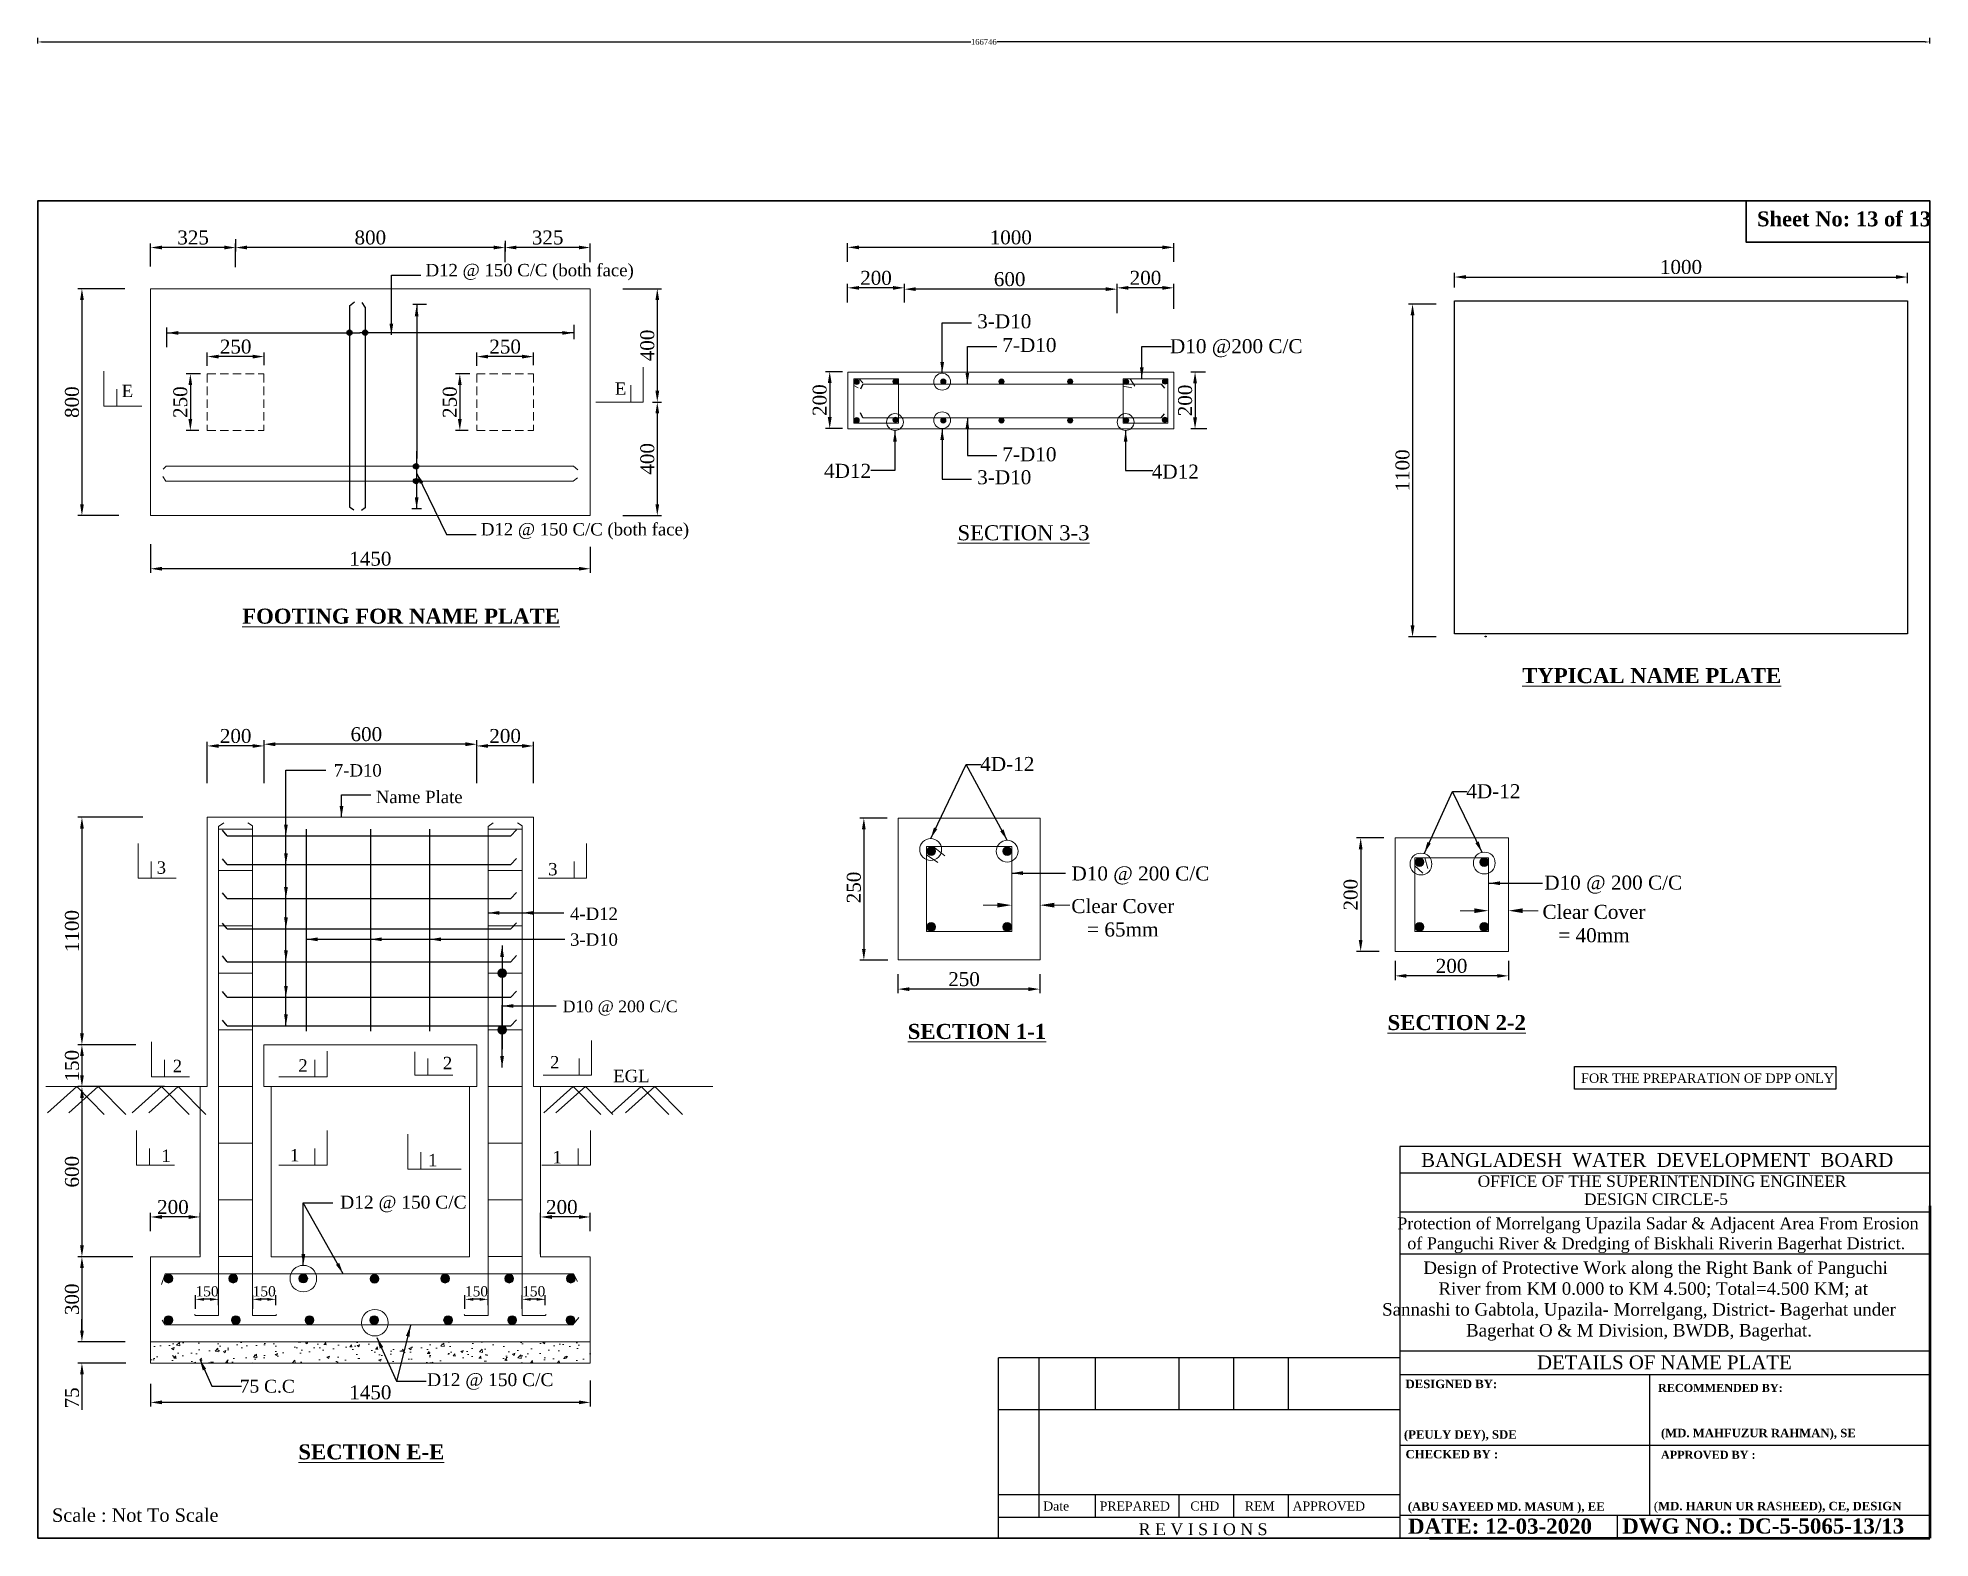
# Model space of a CAD drawing. Header units: metres. Extents: x -1354 to 3686, y -9962 to -7697.
# Drawn here: x 1654.4 to 1821.2, y -9051.4 to -8919.1 of the extents above; entities that cross this region are included whole.
import ezdxf
from ezdxf.enums import TextEntityAlignment as Align

# ---------------------------------------------------------------- set-up
doc = ezdxf.new("R2010")
doc.units = ezdxf.units.M
doc.linetypes.add('DASHED', pattern=[0.75, 0.5, -0.25])
doc.layers.add('Blocks', color=11, linetype='Continuous', lineweight=9)
doc.layers.add('LINE', color=7, linetype='Continuous')
doc.styles.add('Kazi_T_H', font='timesbd.ttf')
doc.styles.get("Standard").update_dxf_attribs({"font": 'times.ttf'})
doc.styles.add('TIMES', font='ARIALN.TTF')
doc.dimstyles.get("Standard").update_dxf_attribs({"dimtxt": 0.5, "dimasz": 0.4075, "dimexe": 0.364, "dimexo": 0.219, "dimgap": 0.09, "dimtad": 0, "dimdec": 0, "dimlfac": 1000, "dimzin": 0, "dimdsep": 46, "dimtxsty": 'Standard', "dimcen": 0.09, "dimadec": 0, "dimazin": 0, "dimtfac": 1, "dimtdec": 0, "dimtofl": 0, "dimtmove": 0, "dimatfit": 3, "dimfxl": 1, "dimtolj": 1, "dimtzin": 0, "dimarcsym": 0})
picture_1 = doc.add_image_def('image3.png', size_in_pixel=(359, 227))
picture_2 = doc.add_image_def('image4.png', size_in_pixel=(340, 250))
pattern_1 = [(50, (-280.714, -8512.6778), (2.2773084, -0.1992386), [0.238125, -2.619375]), (355, (-280.714, -8512.6778), (-0.4405353, 2.388208), [0.1905, -2.0955]), (100.451, (-280.5242, -8512.6944), (1.8367813, 2.1889586), [0.202375, -2.226125]), (46.1842, (-280.714, -8512.0428), (3.388488, -0.525529), [0.3571875, -3.9290625]), (96.6356, (-280.4316, -8512.0866), (2.967553, 3.0928194), [0.3035625, -3.3391875]), (351.184, (-280.714, -8512.0428), (2.9675576, 3.092814), [0.28575, -3.14325]), (21, (-280.3965, -8512.2015), (1.895186, -1.278319), [0.238125, -2.619375]), (326, (-280.3965, -8512.2015), (0.7725254, 2.3023496), [0.1905, -2.0955]), (71.4514, (-280.2385, -8512.308), (2.6677061, 1.0240357), [0.202375, -2.226125]), (37.5, (-280.714, -8512.6778), (0.03860754, 1.056938), [0, -2.0701, 0, -2.12725, 0, -2.1034375]), (7.5, (-280.714, -8512.6778), (0.8352458, 1.2522572), [0, -1.21285, 0, -2.022475, 0, -0.8016875]), (327.5, (-281.422, -8512.6778), (1.69488244, -0.0716093), [0, -0.79375, 0, -2.4765, 0, -3.286125]), (317.5, (-281.7395, -8512.6778), (1.8516148, 0.3178311), [0, -1.031875, 0, -1.64465, 0, -2.333625])]

msp = doc.modelspace()

# ---------------------------------------------------------------- texts
at = {"color": 7, "linetype": 'ByBlock', "lineweight": 30, "insert": (1805.949143, -8934.384678), "char_height": 1.3144403, "width": 70.27533172, "attachment_point": 1}
msp.add_mtext('{\\fTimes New Roman|b1|i0|c0|p18;Sheet No: 13 of 13}', dxfattribs=at)
at = {"layer": 'Blocks', "color": 0, "linetype": 'ByBlock', "lineweight": 13, "ltscale": 0.5, "char_height": 1.09305, "attachment_point": 1, "style": 'TIMES'}
for s, insert, width in [('{\\fTimes New Roman|b0|i0|c0|p18;D12 @ 150 C/C (both face)}', (1688.60243, -8939.012035), 24.12611451), ('{\\fTimes New Roman|b0|i0|c0|p18;D12 @ 150 C/C (both face)}', (1688.60243, -8939.012035), 24.12611451), ('{\\fTimes New Roman|b0|i0|c0|p18;E}', (1661.817712, -8949.660389), 2.32546388), ('{\\fTimes New Roman|b0|i0|c0|p18;E}', (1661.817712, -8949.660389), 2.32546388), ('{\\fTimes New Roman|b0|i0|c0|p18;E}', (1705.280451, -8949.454489), 2.32546388), ('{\\fTimes New Roman|b0|i0|c0|p18;E}', (1705.280451, -8949.454489), 2.32546388), ('{\\fTimes New Roman|b0|i0|c0|p18;D12 @ 150 C/C (both face)}', (1693.477255, -8961.861792), 24.12611451), ('{\\fTimes New Roman|b0|i0|c0|p18;D12 @ 150 C/C (both face)}', (1693.477255, -8961.861792), 24.12611451), ('{\\fTimes New Roman|b0|i0|c0|p18;7-D10}', (1680.517014, -8983.116062), 2.32546388), ('{\\fTimes New Roman|b0|i0|c0|p18;7-D10}', (1680.517014, -8983.116062), 2.32546388), ('{\\fTimes New Roman|b0|i0|c0|p18;Name Plate}', (1684.207097, -8985.462044), 11.89091424), ('{\\fTimes New Roman|b0|i0|c0|p18;Name Plate}', (1684.207097, -8985.462044), 11.89091424), ('{\\fTimes New Roman|b0|i0|c0|p18;3}', (1664.895071, -8991.686218), 2.32546388), ('{\\fTimes New Roman|b0|i0|c0|p18;3}', (1664.895071, -8991.686218), 2.32546388), ('{\\fTimes New Roman|b0|i0|c0|p18;3}', (1699.405575, -8991.827665), 2.32546388), ('{\\fTimes New Roman|b0|i0|c0|p18;3}', (1699.405575, -8991.827665), 2.32546388), ('{\\fTimes New Roman|b0|i0|c0|p18;4-D12}', (1701.333814, -8995.759107), 2.32546388), ('{\\fTimes New Roman|b0|i0|c0|p18;4-D12}', (1701.333814, -8995.759107), 2.32546388), ('{\\fTimes New Roman|b0|i0|c0|p18;3-D10}', (1701.333814, -8998.035837), 2.32546388), ('{\\fTimes New Roman|b0|i0|c0|p18;3-D10}', (1701.333814, -8998.035837), 2.32546388), ('{\\fTimes New Roman|b0|i0|c0|p18;2}', (1666.315264, -9009.18273), 2.32546388), ('{\\fTimes New Roman|b0|i0|c0|p18;2}', (1666.315264, -9009.18273), 2.32546388), ('{\\fTimes New Roman|b0|i0|c0|p18;2}', (1677.381089, -9009.135627), 2.32546388), ('{\\fTimes New Roman|b0|i0|c0|p18;2}', (1677.381089, -9009.135627), 2.32546388), ('{\\fTimes New Roman|b0|i0|c0|p18;2}', (1690.125788, -9008.92159), 2.32546388), ('{\\fTimes New Roman|b0|i0|c0|p18;2}', (1690.125788, -9008.92159), 2.32546388), ('{\\fTimes New Roman|b0|i0|c0|p18;2}', (1699.568092, -9008.853105), 2.32546388), ('{\\fTimes New Roman|b0|i0|c0|p18;2}', (1699.568092, -9008.853105), 2.32546388), ('{\\fTimes New Roman|b0|i0|c0|p18;EGL}', (1705.138697, -9010.062279), 2.32546388), ('{\\fTimes New Roman|b0|i0|c0|p18;EGL}', (1705.138697, -9010.062279), 2.32546388), ('{\\fTimes New Roman|b0|i0|c0|p18;1}', (1665.31333, -9017.096634), 2.32546388), ('{\\fTimes New Roman|b0|i0|c0|p18;1}', (1665.31333, -9017.096634), 2.32546388), ('{\\fTimes New Roman|b0|i0|c0|p18;1}', (1676.644816, -9017.047393), 2.32546388), ('{\\fTimes New Roman|b0|i0|c0|p18;1}', (1676.644816, -9017.047393), 2.32546388), ('{\\fTimes New Roman|b0|i0|c0|p18;1}', (1688.817119, -9017.480785), 2.32546388), ('{\\fTimes New Roman|b0|i0|c0|p18;1}', (1688.817119, -9017.480785), 2.32546388), ('{\\fTimes New Roman|b0|i0|c0|p18;1}', (1699.784198, -9017.226283), 2.32546388), ('{\\fTimes New Roman|b0|i0|c0|p18;1}', (1699.784198, -9017.226283), 2.32546388)]:
    msp.add_mtext(s, dxfattribs=dict(at, insert=insert, width=width))
at = {"layer": 'Blocks', "color": 0, "linetype": 'ByBlock', "lineweight": 13, "ltscale": 0.5}
for s, insert, char_height, width, attachment_point in [('3-D10', (1739.602107, -8944.706917), 1.2370505, 51.40917127, 8), ('3-D10', (1739.602107, -8944.706917), 1.2370505, 51.40917127, 8), ('7-D10', (1741.82043, -8946.801301), 1.2370505, 51.40917127, 8), ('7-D10', (1741.82043, -8946.801301), 1.2370505, 51.40917127, 8), ('D10 @200 C/C', (1760.05129, -8947.242784), 1.23705055, 51.40917127, 8), ('D10 @200 C/C', (1760.05129, -8947.242784), 1.23705055, 51.40917127, 8), ('7-D10', (1741.82043, -8956.43678), 1.2370505, 51.40917127, 8), ('7-D10', (1741.82043, -8956.43678), 1.2370505, 51.40917127, 8), ('4D12', (1725.795156, -8957.877855), 1.2370505, 51.40917127, 8), ('4D12', (1725.795156, -8957.877855), 1.2370505, 51.40917127, 8), ('3-D10', (1739.602107, -8958.456725), 1.2370505, 51.40917127, 8), ('3-D10', (1739.602107, -8958.456725), 1.2370505, 51.40917127, 8), ('4D12', (1754.680478, -8957.946138), 1.2370505, 51.40917127, 8), ('4D12', (1754.680478, -8957.946138), 1.2370505, 51.40917127, 8), ('{\\L\\C7;SECTION 3-3}', (1735.482832, -8962.05315), 1.32685953, 55.69635843, 1), ('{\\L\\C7;SECTION 3-3}', (1735.482832, -8962.05315), 1.32685953, 55.69635843, 1), ('{\\fTimes New Roman|b1|i0|c0|p18;\\L\\C7;FOOTING FOR NAME PLATE\\fTimes New Roman|b0|i0|c0|p18; }', (1672.4397, -8969.403521), 1.32685953, 55.69635843, 1), ('{\\fTimes New Roman|b1|i0|c0|p18;\\L\\C7;FOOTING FOR NAME PLATE\\fTimes New Roman|b0|i0|c0|p18; }', (1672.4397, -8969.403521), 1.32685953, 55.69635843, 1), ('{\\fTimes New Roman|b1|i0|c0|p18;\\L\\C7;FOOTING FOR NAME PLATE\\fTimes New Roman|b0|i0|c0|p18; }', (1672.4397, -8969.403521), 1.32685953, 55.69635843, 1), ('{\\fTimes New Roman|b1|i0|c0|p18;\\L\\C7;FOOTING FOR NAME PLATE\\fTimes New Roman|b0|i0|c0|p18; }', (1672.4397, -8969.403521), 1.32685953, 55.69635843, 1), ('{\\fTimes New Roman|b1|i0|c0|p18;\\LTYPICAL NAME PLATE}', (1785.254777, -8974.645643), 1.32685953, 55.69635843, 1), ('{\\fTimes New Roman|b1|i0|c0|p18;\\LTYPICAL NAME PLATE}', (1785.254777, -8974.645643), 1.32685953, 55.69635843, 1), ('{\\fTimes New Roman|b0|i0|c0|p18;4D-12}', (1739.870803, -8983.723097), 1.23705055, 51.40917127, 8), ('{\\fTimes New Roman|b0|i0|c0|p18;4D-12}', (1739.870803, -8983.723097), 1.23705055, 51.40917127, 8), ('{\\fTimes New Roman|b0|i0|c0|p18;4D-12}', (1782.7103, -8986.124307), 1.23705055, 51.40917127, 8), ('{\\fTimes New Roman|b0|i0|c0|p18;4D-12}', (1782.7103, -8986.124307), 1.23705055, 51.40917127, 8), ('D10 @ 200 C/C', (1751.602778, -8993.731793), 1.23705055, 51.40917127, 8), ('D10 @ 200 C/C', (1751.602778, -8993.731793), 1.23705055, 51.40917127, 8), ('D10 @ 200 C/C', (1793.278672, -8994.538371), 1.23705055, 51.40917127, 8), ('D10 @ 200 C/C', (1793.278672, -8994.538371), 1.23705055, 51.40917127, 8), ('Clear Cover\\P= 65mm', (1750.052555, -8998.328864), 1.23705055, 51.40917127, 8), ('Clear Cover\\P= 65mm', (1750.052555, -8998.328864), 1.23705055, 51.40917127, 8), ('Clear Cover\\P= 40mm', (1791.582493, -8998.838074), 1.23705055, 51.40917127, 8), ('Clear Cover\\P= 40mm', (1791.582493, -8998.838074), 1.23705055, 51.40917127, 8), ('D10 @ 200 C/C', (1705.751467, -9005.287339), 1.03087546, 42.84097606, 8), ('D10 @ 200 C/C', (1705.751467, -9005.287339), 1.03087546, 42.84097606, 8), ('{\\fTimes New Roman|b1|i0|c0|p18;\\L\\C7;SECTION 1-1}', (1731.099405, -9006.018575), 1.32685953, 55.69635843, 1), ('{\\fTimes New Roman|b1|i0|c0|p18;\\L\\C7;SECTION 1-1}', (1731.099405, -9006.018575), 1.32685953, 55.69635843, 1), ('{\\fTimes New Roman|b1|i0|c0|p18;\\L\\C7;SECTION 2-2}', (1773.387549, -9005.234261), 1.32685953, 55.69635843, 1), ('{\\fTimes New Roman|b1|i0|c0|p18;\\L\\C7;SECTION 2-2}', (1773.387549, -9005.234261), 1.32685953, 55.69635843, 1), ('D12 @ 150 C/C', (1686.643397, -9022.630532), 1.133963, 47.12507366, 8), ('D12 @ 150 C/C', (1686.643397, -9022.630532), 1.133963, 47.12507366, 8), ('{\\fTimes New Roman|b0|i0|c0|p18;75 C.C}', (1674.650504, -9038.553764), 1.133963, 47.12507366, 8), ('{\\fTimes New Roman|b0|i0|c0|p18;75 C.C}', (1674.650504, -9038.553764), 1.133963, 47.12507366, 8), ('D12 @ 150 C/C', (1694.298594, -9038.280277), 1.133963, 47.12507366, 8), ('D12 @ 150 C/C', (1694.298594, -9038.280277), 1.133963, 47.12507366, 8), ('{\\fTimes New Roman|b1|i0|c0|p18;\\L\\C7;SECTION E-E}', (1677.387461, -9043.087188), 1.32685953, 55.69635843, 1), ('{\\fTimes New Roman|b1|i0|c0|p18;\\L\\C7;SECTION E-E}', (1677.387461, -9043.087188), 1.32685953, 55.69635843, 1), ('{\\fTimes New Roman|b0|i0|c0|p18;Scale : Not To Scale}', (1663.012261, -9049.943762), 1.18205977, 87.50339397, 8), ('{\\fTimes New Roman|b0|i0|c0|p18;Scale : Not To Scale}', (1663.012261, -9049.943762), 1.18205977, 87.50339397, 8)]:
    msp.add_mtext(s, dxfattribs=dict(at, insert=insert, char_height=char_height, width=width, attachment_point=attachment_point))
at = {"layer": 'LINE', "color": 0, "linetype": 'ByBlock', "lineweight": -3, "ltscale": 0.5}
for s, height, p in [('BANGLADESH  WATER  DEVELOPMENT  BOARD', 1.21237071, (1797.153535, -9018.623725)), ('OFFICE OF THE SUPERINTENDING ENGINEER', 1.01119536, (1797.57976, -9020.392021)), ('DESIGN CIRCLE-5', 1.01119536, (1797.047431, -9021.973575)), ('DETAILS OF NAME PLATE ', 1.21343443, (1798.013894, -9036.463441)), ('R E V I S I O N S', 1.04145452, (1757.127504, -9051.088843))]:
    msp.add_text(s, height=height, dxfattribs=at).set_placement(p, align=Align.CENTER)
at = {"layer": 'LINE', "color": 0, "linetype": 'ByBlock', "lineweight": -3, "ltscale": 0.5, "style": 'Kazi_T_H'}
for s, height, p in [('DESIGNED BY:', 0.74287248, (1774.970566, -9038.133205)), ('(PEULY DEY), SDE', 0.74287248, (1774.828598, -9042.591008)), ('(MD. MAHFUZUR RAHMAN), SE ', 0.74287248, (1797.483907, -9042.458733)), ('CHECKED BY :', 0.74287248, (1774.970566, -9044.323809)), ('(ABU SAYEED MD. MASUM ), EE', 0.74287248, (1775.166696, -9048.936661)), ('DATE: 12-03-2020', 1.33717047, (1775.192888, -9050.969281)), ('DWG NO.: DC-5-5065-13/13', 1.33717047, (1794.066194, -9050.955785))]:
    msp.add_text(s, height=height, dxfattribs=at).set_placement(p)
at = {"layer": 'LINE', "lineweight": 50, "ltscale": 0.5, "style": 'Kazi_T_H'}
for s, p in [('RECOMMENDED BY:', (1797.222063, -9038.465492)), ('APPROVED BY :', (1797.482589, -9044.363973))]:
    msp.add_text(s, height=0.71009883, dxfattribs=at).set_placement(p)
at = {"layer": 'LINE', "color": 0, "linetype": 'ByBlock', "lineweight": -3, "ltscale": 0.5}
for s, p in [('Date', (1743.040132, -9048.926395)), ('PREPARED', (1748.021846, -9048.926395)), ('CHD', (1756.004028, -9048.926395)), ('REM', (1760.813066, -9048.926395)), ('APPROVED', (1765.021837, -9048.926395))]:
    msp.add_text(s, height=0.8003551, dxfattribs=at).set_placement(p)
at = {"layer": 'LINE', "color": 0, "linetype": 'ByBlock', "lineweight": 30, "ltscale": 0.5, "insert": (1790.448747, -9010.390345), "char_height": 0.82357735, "width": 80.56705505, "attachment_point": 1}
msp.add_mtext('\\pi-812,l812,t405.9,812;FOR THE PREPARATION OF DPP ONLY', dxfattribs=at)
at = {"layer": 'LINE', "color": 0, "linetype": 'ByBlock', "lineweight": 40, "ltscale": 0.5, "attachment_point": 2}
for s, insert, char_height, width in [('{\\fTimes New Roman|b1|i0|c0|p18; \\fTimes New Roman|b0|i0|c0|p18;\\H1.333x;Protection of Morrelgang Upazila Sadar & Adjacent Area From Erosion of Panguchi River & Dredging of Biskhali Riverin Bagerhat District.}', (1797.069986, -9023.077354), 0.78947585, 46.44407862), ('       Design of Protective Work along the Right Bank of Panguchi    \\P      River from KM 0.000 to KM 4.500; Total=4.500 KM; at Sannashi to Gabtola, Upazila- Morrelgang, District- Bagerhat under \\PBagerhat O & M Division, BWDB, Bagerhat.', (1795.55011, -9026.962866), 1.102704625, 46.23967682)]:
    msp.add_mtext(s, dxfattribs=dict(at, insert=insert, char_height=char_height, width=width))
at = {"layer": 'LINE', "color": 0, "linetype": 'ByBlock', "lineweight": -3, "ltscale": 0.5, "insert": (1807.768298, -9048.155687), "char_height": 0.742872482, "width": 23.14337427, "attachment_point": 2, "style": 'Kazi_T_H'}
msp.add_mtext('{\\fTimes New Roman|b0|i0|c0|p18;\\C7;(\\fTimes New Roman|b1|i0|c0|p18;MD. HARUN UR RA\\fTimes New Roman|b0|i0|c0|p18;SH}EED), CE, DESIGN', dxfattribs=at)

# ---------------------------------------------------------------- blocks, each defined once
blk = doc.blocks.new('*D371')
at = {"layer": 'Blocks', "color": 0, "linetype": 'ByBlock', "lineweight": -2, "ltscale": 0.5}
for p, q in [((1662.8, -9026.55), (1657.95, -9026.55)), ((1658.31, -9027.55), (1658.31, -9033.05)), ((1662.11, -9034.05), (1657.95, -9034.05))]:
    blk.add_line(p, q, dxfattribs=at)
at = {"layer": 'Blocks', "color": 0, "linetype": 'ByBlock', "lineweight": -3, "ltscale": 0.5}
for points in [[(1658.15, -9027.55), (1658.48, -9027.55), (1658.31, -9026.55)], [(1658.15, -9033.05), (1658.48, -9033.05), (1658.31, -9034.05)]]:
    blk.add_solid(points, dxfattribs=at)
at = {"layer": 'Defpoints', "color": 0, "linetype": 'ByBlock', "lineweight": -3, "ltscale": 0.5}
for p in [(1663.02, -9026.55), (1658.31, -9034.05), (1662.33, -9034.05)]:
    blk.add_point(p, dxfattribs=at)
at = {"layer": 'Blocks', "color": 0, "linetype": 'ByBlock', "lineweight": 13, "ltscale": 0.5, "insert": (1657.44, -9030.3), "char_height": 1.23, "attachment_point": 5, "rotation": 90}
blk.add_mtext('\\A1;{\\fTimes New Roman|b0|i0|c0|p18;300}', dxfattribs=at)
blk = doc.blocks.new('*D372')
at = {"layer": 'Blocks', "color": 0, "linetype": 'ByBlock', "lineweight": -2, "ltscale": 0.5}
for p, q in [((1665.59, -9011.55), (1657.95, -9011.55)), ((1658.31, -9012.55), (1658.31, -9025.55)), ((1662.8, -9026.55), (1657.95, -9026.55))]:
    blk.add_line(p, q, dxfattribs=at)
at = {"layer": 'Blocks', "color": 0, "linetype": 'ByBlock', "lineweight": -3, "ltscale": 0.5}
for points in [[(1658.15, -9012.55), (1658.48, -9012.55), (1658.31, -9011.55)], [(1658.15, -9025.55), (1658.48, -9025.55), (1658.31, -9026.55)]]:
    blk.add_solid(points, dxfattribs=at)
at = {"layer": 'Defpoints', "color": 0, "linetype": 'ByBlock', "lineweight": -3, "ltscale": 0.5}
for p in [(1665.81, -9011.55), (1658.31, -9026.55), (1663.02, -9026.55)]:
    blk.add_point(p, dxfattribs=at)
at = {"layer": 'Blocks', "color": 0, "linetype": 'ByBlock', "lineweight": 13, "ltscale": 0.5, "insert": (1657.44, -9019.05), "char_height": 1.23, "attachment_point": 5, "rotation": 90}
blk.add_mtext('\\A1;{\\fTimes New Roman|b0|i0|c0|p18;600}', dxfattribs=at)
blk = doc.blocks.new('*D373')
at = {"layer": 'Blocks', "color": 0, "linetype": 'ByBlock', "lineweight": -2, "ltscale": 0.5}
for p, q in [((1663.07, -9007.86), (1657.95, -9007.86)), ((1658.31, -9008.86), (1658.31, -9010.55)), ((1665.59, -9011.55), (1657.95, -9011.55))]:
    blk.add_line(p, q, dxfattribs=at)
at = {"layer": 'Blocks', "color": 0, "linetype": 'ByBlock', "lineweight": -3, "ltscale": 0.5}
for points in [[(1658.15, -9008.86), (1658.48, -9008.86), (1658.31, -9007.86)], [(1658.15, -9010.55), (1658.48, -9010.55), (1658.31, -9011.55)]]:
    blk.add_solid(points, dxfattribs=at)
at = {"layer": 'Defpoints', "color": 0, "linetype": 'ByBlock', "lineweight": -3, "ltscale": 0.5}
for p in [(1663.29, -9007.86), (1658.31, -9011.55), (1665.81, -9011.55)]:
    blk.add_point(p, dxfattribs=at)
at = {"layer": 'Blocks', "color": 0, "linetype": 'ByBlock', "lineweight": 13, "ltscale": 0.5, "insert": (1657.44, -9009.7), "char_height": 1.23, "attachment_point": 5, "rotation": 90}
blk.add_mtext('\\A1;150', dxfattribs=at)
blk = doc.blocks.new('*D374')
at = {"layer": 'Blocks', "color": 0, "linetype": 'ByBlock', "lineweight": -2, "ltscale": 0.5}
for p, q in [((1663.67, -8987.8), (1657.95, -8987.8)), ((1658.31, -8988.8), (1658.31, -9006.86)), ((1663.07, -9007.86), (1657.95, -9007.86))]:
    blk.add_line(p, q, dxfattribs=at)
at = {"layer": 'Blocks', "color": 0, "linetype": 'ByBlock', "lineweight": -3, "ltscale": 0.5}
for points in [[(1658.15, -8988.8), (1658.48, -8988.8), (1658.31, -8987.8)], [(1658.15, -9006.86), (1658.48, -9006.86), (1658.31, -9007.86)]]:
    blk.add_solid(points, dxfattribs=at)
at = {"layer": 'Defpoints', "color": 0, "linetype": 'ByBlock', "lineweight": -3, "ltscale": 0.5}
for p in [(1663.89, -8987.8), (1658.31, -9007.86), (1663.29, -9007.86)]:
    blk.add_point(p, dxfattribs=at)
at = {"layer": 'Blocks', "color": 0, "linetype": 'ByBlock', "lineweight": 13, "ltscale": 0.5, "insert": (1657.44, -8997.83), "char_height": 1.23, "attachment_point": 5, "rotation": 90}
blk.add_mtext('\\A1;1100', dxfattribs=at)
blk = doc.blocks.new('*D375')
at = {"layer": 'Blocks', "color": 0, "linetype": 'ByBlock', "lineweight": -2, "ltscale": 0.5}
for p, q in [((1658.31, -9033.05), (1658.31, -9032.05)), ((1661.55, -9034.05), (1657.95, -9034.05)), ((1662.17, -9035.92), (1657.95, -9035.92)), ((1658.31, -9036.92), (1658.31, -9040.05))]:
    blk.add_line(p, q, dxfattribs=at)
at = {"layer": 'Blocks', "color": 0, "linetype": 'ByBlock', "lineweight": -3, "ltscale": 0.5}
for points in [[(1658.15, -9033.05), (1658.48, -9033.05), (1658.31, -9034.05)], [(1658.15, -9036.92), (1658.48, -9036.92), (1658.31, -9035.92)]]:
    blk.add_solid(points, dxfattribs=at)
at = {"layer": 'Defpoints', "color": 0, "linetype": 'ByBlock', "lineweight": -3, "ltscale": 0.5}
for p in [(1661.77, -9034.05), (1658.31, -9035.92), (1662.39, -9035.92)]:
    blk.add_point(p, dxfattribs=at)
at = {"layer": 'Blocks', "color": 0, "linetype": 'ByBlock', "lineweight": 13, "ltscale": 0.5, "insert": (1657.44, -9038.99), "char_height": 1.23, "attachment_point": 5, "rotation": 90}
blk.add_mtext('\\A1;{\\fTimes New Roman|b0|i0|c0|p18;75}', dxfattribs=at)
blk = doc.blocks.new('*D376')
at = {"layer": 'Blocks', "color": 0, "linetype": 'ByBlock', "lineweight": -2, "ltscale": 0.5}
for p, q in [((1664.36, -9037.74), (1664.36, -9039.75)), ((1703.11, -9037.47), (1703.11, -9039.75)), ((1702.11, -9039.39), (1665.36, -9039.39))]:
    blk.add_line(p, q, dxfattribs=at)
at = {"layer": 'Blocks', "color": 0, "linetype": 'ByBlock', "lineweight": -3, "ltscale": 0.5}
for points in [[(1665.36, -9039.22), (1665.36, -9039.55), (1664.36, -9039.39)], [(1702.11, -9039.22), (1702.11, -9039.55), (1703.11, -9039.39)]]:
    blk.add_solid(points, dxfattribs=at)
at = {"layer": 'Defpoints', "color": 0, "linetype": 'ByBlock', "lineweight": -3, "ltscale": 0.5}
for p in [(1664.36, -9037.52), (1703.11, -9037.25), (1664.36, -9039.39)]:
    blk.add_point(p, dxfattribs=at)
at = {"layer": 'Blocks', "color": 0, "linetype": 'ByBlock', "lineweight": 13, "ltscale": 0.5, "insert": (1683.73, -9038.51), "char_height": 1.23, "attachment_point": 5}
blk.add_mtext('\\A1;1450', dxfattribs=at)
blk = doc.blocks.new('*D377')
at = {"layer": 'Blocks', "color": 0, "linetype": 'ByBlock', "lineweight": -2, "ltscale": 0.5}
for p, q in [((1664.36, -9024.29), (1664.36, -9022.68)), ((1667.73, -9023.04), (1665.36, -9023.04)), ((1668.73, -9026.33), (1668.73, -9022.68))]:
    blk.add_line(p, q, dxfattribs=at)
at = {"layer": 'Blocks', "color": 0, "linetype": 'ByBlock', "lineweight": -3, "ltscale": 0.5}
for points in [[(1665.36, -9022.88), (1665.36, -9023.21), (1664.36, -9023.04)], [(1667.73, -9022.88), (1667.73, -9023.21), (1668.73, -9023.04)]]:
    blk.add_solid(points, dxfattribs=at)
at = {"layer": 'Defpoints', "color": 0, "linetype": 'ByBlock', "lineweight": -3, "ltscale": 0.5}
for p in [(1664.36, -9023.04), (1664.36, -9024.5), (1668.73, -9026.55)]:
    blk.add_point(p, dxfattribs=at)
at = {"layer": 'Blocks', "color": 0, "linetype": 'ByBlock', "lineweight": 13, "ltscale": 0.5, "insert": (1666.33, -9022.17), "char_height": 1.23, "attachment_point": 5}
blk.add_mtext('\\A1;{\\fTimes New Roman|b0|i0|c0|p18;200}', dxfattribs=at)
blk = doc.blocks.new('*D378')
at = {"layer": 'Blocks', "color": 0, "linetype": 'ByBlock', "lineweight": -2, "ltscale": 0.5}
for p, q in [((1698.73, -9026.33), (1698.73, -9022.68)), ((1702.11, -9023.04), (1699.73, -9023.04)), ((1703.11, -9024.29), (1703.11, -9022.68))]:
    blk.add_line(p, q, dxfattribs=at)
at = {"layer": 'Blocks', "color": 0, "linetype": 'ByBlock', "lineweight": -3, "ltscale": 0.5}
for points in [[(1699.73, -9022.88), (1699.73, -9023.21), (1698.73, -9023.04)], [(1702.11, -9022.88), (1702.11, -9023.21), (1703.11, -9023.04)]]:
    blk.add_solid(points, dxfattribs=at)
at = {"layer": 'Defpoints', "color": 0, "linetype": 'ByBlock', "lineweight": -3, "ltscale": 0.5}
for p in [(1698.73, -9023.04), (1703.11, -9024.5), (1698.73, -9026.55)]:
    blk.add_point(p, dxfattribs=at)
at = {"layer": 'Blocks', "color": 0, "linetype": 'ByBlock', "lineweight": 13, "ltscale": 0.5, "insert": (1700.61, -9022.17), "char_height": 1.23, "attachment_point": 5}
blk.add_mtext('\\A1;{\\fTimes New Roman|b0|i0|c0|p18;200}', dxfattribs=at)
blk = doc.blocks.new('*D379')
at = {"layer": 'Blocks', "color": 0, "linetype": 'ByBlock', "lineweight": -2, "ltscale": 0.5}
for p, q in [((1669.36, -8984.79), (1669.36, -8981.15)), ((1674.36, -8984.79), (1674.36, -8981.15)), ((1673.36, -8981.51), (1670.36, -8981.51))]:
    blk.add_line(p, q, dxfattribs=at)
at = {"layer": 'Blocks', "color": 0, "linetype": 'ByBlock', "lineweight": -3, "ltscale": 0.5}
for points in [[(1670.36, -8981.35), (1670.36, -8981.68), (1669.36, -8981.51)], [(1673.36, -8981.35), (1673.36, -8981.68), (1674.36, -8981.51)]]:
    blk.add_solid(points, dxfattribs=at)
at = {"layer": 'Defpoints', "color": 0, "linetype": 'ByBlock', "lineweight": -3, "ltscale": 0.5}
for p in [(1669.36, -8981.51), (1669.36, -8985.01), (1674.36, -8985.01)]:
    blk.add_point(p, dxfattribs=at)
at = {"layer": 'Blocks', "color": 0, "linetype": 'ByBlock', "lineweight": 13, "ltscale": 0.5, "insert": (1671.86, -8980.64), "char_height": 1.23, "attachment_point": 5}
blk.add_mtext('\\A1;{\\fTimes New Roman|b0|i0|c0|p18;200}', dxfattribs=at)
blk = doc.blocks.new('*D380')
at = {"layer": 'Blocks', "color": 0, "linetype": 'ByBlock', "lineweight": -2, "ltscale": 0.5}
for p, q in [((1674.36, -8984.79), (1674.36, -8981)), ((1692.11, -8981.36), (1675.36, -8981.36)), ((1693.11, -8984.79), (1693.11, -8981))]:
    blk.add_line(p, q, dxfattribs=at)
at = {"layer": 'Blocks', "color": 0, "linetype": 'ByBlock', "lineweight": -3, "ltscale": 0.5}
for points in [[(1675.36, -8981.19), (1675.36, -8981.53), (1674.36, -8981.36)], [(1692.11, -8981.19), (1692.11, -8981.53), (1693.11, -8981.36)]]:
    blk.add_solid(points, dxfattribs=at)
at = {"layer": 'Defpoints', "color": 0, "linetype": 'ByBlock', "lineweight": -3, "ltscale": 0.5}
for p in [(1674.36, -8981.36), (1674.36, -8985.01), (1693.11, -8985.01)]:
    blk.add_point(p, dxfattribs=at)
at = {"layer": 'Blocks', "color": 0, "linetype": 'ByBlock', "lineweight": 13, "ltscale": 0.5, "insert": (1683.38, -8980.48), "char_height": 1.23, "attachment_point": 5}
blk.add_mtext('\\A1;600', dxfattribs=at)
blk = doc.blocks.new('*D381')
at = {"layer": 'Blocks', "color": 0, "linetype": 'ByBlock', "lineweight": -2, "ltscale": 0.5}
for p, q in [((1693.11, -8984.79), (1693.11, -8981.15)), ((1698.11, -8984.79), (1698.11, -8981.15)), ((1697.11, -8981.51), (1694.11, -8981.51))]:
    blk.add_line(p, q, dxfattribs=at)
at = {"layer": 'Blocks', "color": 0, "linetype": 'ByBlock', "lineweight": -3, "ltscale": 0.5}
for points in [[(1694.11, -8981.35), (1694.11, -8981.68), (1693.11, -8981.51)], [(1697.11, -8981.35), (1697.11, -8981.68), (1698.11, -8981.51)]]:
    blk.add_solid(points, dxfattribs=at)
at = {"layer": 'Defpoints', "color": 0, "linetype": 'ByBlock', "lineweight": -3, "ltscale": 0.5}
for p in [(1693.11, -8981.51), (1693.11, -8985.01), (1698.11, -8985.01)]:
    blk.add_point(p, dxfattribs=at)
at = {"layer": 'Blocks', "color": 0, "linetype": 'ByBlock', "lineweight": 13, "ltscale": 0.5, "insert": (1695.61, -8980.64), "char_height": 1.23, "attachment_point": 5}
blk.add_mtext('\\A1;{\\fTimes New Roman|b0|i0|c0|p18;200}', dxfattribs=at)
blk = doc.blocks.new('*D382')
at = {"layer": 'Blocks', "color": 0, "linetype": 'ByBlock', "lineweight": -2, "ltscale": 0.5}
for p, q in [((1725.8, -8942.41), (1725.8, -8940.76)), ((1729.8, -8941.12), (1726.8, -8941.12)), ((1730.8, -8942.4), (1730.8, -8940.76))]:
    blk.add_line(p, q, dxfattribs=at)
at = {"layer": 'Blocks', "color": 0, "linetype": 'ByBlock', "lineweight": -3, "ltscale": 0.5}
for points in [[(1726.8, -8940.96), (1726.8, -8941.29), (1725.8, -8941.12)], [(1729.8, -8940.96), (1729.8, -8941.29), (1730.8, -8941.12)]]:
    blk.add_solid(points, dxfattribs=at)
at = {"layer": 'Defpoints', "color": 0, "linetype": 'ByBlock', "lineweight": -3, "ltscale": 0.5}
for p in [(1725.8, -8941.12), (1725.8, -8942.63), (1730.8, -8942.61)]:
    blk.add_point(p, dxfattribs=at)
at = {"layer": 'Blocks', "color": 0, "linetype": 'ByBlock', "lineweight": 13, "ltscale": 0.5, "insert": (1728.3, -8940.25), "char_height": 1.23, "attachment_point": 5}
blk.add_mtext('\\A1;{\\fTimes New Roman|b0|i0|c0|p18;200}', dxfattribs=at)
blk = doc.blocks.new('*D383')
at = {"layer": 'Blocks', "color": 0, "linetype": 'ByBlock', "lineweight": -2, "ltscale": 0.5}
for p, q in [((1725.36, -8948.52), (1723.86, -8948.52)), ((1724.22, -8949.52), (1724.22, -8952.52)), ((1725.34, -8953.52), (1723.86, -8953.52))]:
    blk.add_line(p, q, dxfattribs=at)
at = {"layer": 'Blocks', "color": 0, "linetype": 'ByBlock', "lineweight": -3, "ltscale": 0.5}
for points in [[(1724.05, -8949.52), (1724.39, -8949.52), (1724.22, -8948.52)], [(1724.05, -8952.52), (1724.39, -8952.52), (1724.22, -8953.52)]]:
    blk.add_solid(points, dxfattribs=at)
at = {"layer": 'Defpoints', "color": 0, "linetype": 'ByBlock', "lineweight": -3, "ltscale": 0.5}
for p in [(1725.58, -8948.52), (1724.22, -8953.52), (1725.56, -8953.52)]:
    blk.add_point(p, dxfattribs=at)
at = {"layer": 'Blocks', "color": 0, "linetype": 'ByBlock', "lineweight": 13, "ltscale": 0.5, "insert": (1723.34, -8951.02), "char_height": 1.23, "attachment_point": 5, "rotation": 90}
blk.add_mtext('\\A1;{\\fTimes New Roman|b0|i0|c0|p18;200}', dxfattribs=at)
blk = doc.blocks.new('*D384')
at = {"layer": 'Blocks', "color": 0, "linetype": 'ByBlock', "lineweight": -2, "ltscale": 0.5}
for p, q in [((1749.55, -8943.35), (1749.55, -8940.76)), ((1753.55, -8941.12), (1750.55, -8941.12)), ((1754.55, -8942.97), (1754.55, -8940.76))]:
    blk.add_line(p, q, dxfattribs=at)
at = {"layer": 'Blocks', "color": 0, "linetype": 'ByBlock', "lineweight": -3, "ltscale": 0.5}
for points in [[(1750.55, -8940.96), (1750.55, -8941.29), (1749.55, -8941.12)], [(1753.55, -8940.96), (1753.55, -8941.29), (1754.55, -8941.12)]]:
    blk.add_solid(points, dxfattribs=at)
at = {"layer": 'Defpoints', "color": 0, "linetype": 'ByBlock', "lineweight": -3, "ltscale": 0.5}
for p in [(1749.55, -8941.12), (1749.55, -8943.57), (1754.55, -8943.19)]:
    blk.add_point(p, dxfattribs=at)
at = {"layer": 'Blocks', "color": 0, "linetype": 'ByBlock', "lineweight": 13, "ltscale": 0.5, "insert": (1752.05, -8940.25), "char_height": 1.23, "attachment_point": 5}
blk.add_mtext('\\A1;{\\fTimes New Roman|b0|i0|c0|p18;200}', dxfattribs=at)
blk = doc.blocks.new('*D385')
at = {"layer": 'Blocks', "color": 0, "linetype": 'ByBlock', "lineweight": -2, "ltscale": 0.5}
for p, q in [((1757.35, -8948.55), (1756.06, -8948.55)), ((1756.42, -8949.55), (1756.42, -8952.55)), ((1757.46, -8953.55), (1756.06, -8953.55))]:
    blk.add_line(p, q, dxfattribs=at)
at = {"layer": 'Blocks', "color": 0, "linetype": 'ByBlock', "lineweight": -3, "ltscale": 0.5}
for points in [[(1756.25, -8949.55), (1756.59, -8949.55), (1756.42, -8948.55)], [(1756.25, -8952.55), (1756.59, -8952.55), (1756.42, -8953.55)]]:
    blk.add_solid(points, dxfattribs=at)
at = {"layer": 'Defpoints', "color": 0, "linetype": 'ByBlock', "lineweight": -3, "ltscale": 0.5}
for p in [(1757.57, -8948.55), (1756.42, -8953.55), (1757.68, -8953.55)]:
    blk.add_point(p, dxfattribs=at)
at = {"layer": 'Blocks', "color": 0, "linetype": 'ByBlock', "lineweight": 13, "ltscale": 0.5, "insert": (1755.55, -8951.05), "char_height": 1.23, "attachment_point": 5, "rotation": 90}
blk.add_mtext('\\A1;{\\fTimes New Roman|b0|i0|c0|p18;200}', dxfattribs=at)
blk = doc.blocks.new('*D386')
at = {"layer": 'Blocks', "color": 0, "linetype": 'ByBlock', "lineweight": -2, "ltscale": 0.5}
for p, q in [((1730.8, -8942.4), (1730.8, -8940.87)), ((1748.55, -8941.24), (1731.8, -8941.24)), ((1749.55, -8943.14), (1749.55, -8940.87))]:
    blk.add_line(p, q, dxfattribs=at)
at = {"layer": 'Blocks', "color": 0, "linetype": 'ByBlock', "lineweight": -3, "ltscale": 0.5}
for points in [[(1731.8, -8941.07), (1731.8, -8941.4), (1730.8, -8941.24)], [(1748.55, -8941.07), (1748.55, -8941.4), (1749.55, -8941.24)]]:
    blk.add_solid(points, dxfattribs=at)
at = {"layer": 'Defpoints', "color": 0, "linetype": 'ByBlock', "lineweight": -3, "ltscale": 0.5}
for p in [(1730.8, -8941.24), (1730.8, -8942.61), (1749.55, -8943.35)]:
    blk.add_point(p, dxfattribs=at)
at = {"layer": 'Blocks', "color": 0, "linetype": 'ByBlock', "lineweight": 13, "ltscale": 0.5, "insert": (1740.08, -8940.36), "char_height": 1.23, "attachment_point": 5}
blk.add_mtext('\\A1;600', dxfattribs=at)
blk = doc.blocks.new('*D387')
at = {"layer": 'Blocks', "color": 0, "linetype": 'ByBlock', "lineweight": -2, "ltscale": 0.5}
for p, q in [((1777.68, -8942.55), (1775.23, -8942.55)), ((1775.59, -8943.55), (1775.59, -8970.89)), ((1777.68, -8971.89), (1775.23, -8971.89))]:
    blk.add_line(p, q, dxfattribs=at)
at = {"layer": 'Blocks', "color": 0, "linetype": 'ByBlock', "lineweight": -3, "ltscale": 0.5}
for points in [[(1775.42, -8943.55), (1775.76, -8943.55), (1775.59, -8942.55)], [(1775.42, -8970.89), (1775.76, -8970.89), (1775.59, -8971.89)]]:
    blk.add_solid(points, dxfattribs=at)
at = {"layer": 'Defpoints', "color": 0, "linetype": 'ByBlock', "lineweight": -3, "ltscale": 0.5}
for p in [(1777.9, -8942.55), (1775.59, -8971.89), (1777.9, -8971.89)]:
    blk.add_point(p, dxfattribs=at)
at = {"layer": 'Blocks', "color": 0, "linetype": 'ByBlock', "lineweight": 13, "ltscale": 0.5, "insert": (1774.71, -8957.22), "char_height": 1.23, "attachment_point": 5, "rotation": 90}
blk.add_mtext('\\A1;1100', dxfattribs=at)
blk = doc.blocks.new('*D388')
at = {"layer": 'Blocks', "color": 0, "linetype": 'ByBlock', "lineweight": -2, "ltscale": 0.5}
for p, q in [((1730.23, -9001.62), (1730.23, -9003.32)), ((1741.73, -9002.95), (1731.23, -9002.95)), ((1742.73, -9001.62), (1742.73, -9003.32))]:
    blk.add_line(p, q, dxfattribs=at)
at = {"layer": 'Blocks', "color": 0, "linetype": 'ByBlock', "lineweight": -3, "ltscale": 0.5}
for points in [[(1731.23, -9002.79), (1731.23, -9003.12), (1730.23, -9002.95)], [(1741.73, -9002.79), (1741.73, -9003.12), (1742.73, -9002.95)]]:
    blk.add_solid(points, dxfattribs=at)
at = {"layer": 'Defpoints', "color": 0, "linetype": 'ByBlock', "lineweight": -3, "ltscale": 0.5}
for p in [(1730.23, -9001.4), (1730.23, -9002.95), (1742.73, -9001.4)]:
    blk.add_point(p, dxfattribs=at)
at = {"layer": 'Blocks', "color": 0, "linetype": 'ByBlock', "lineweight": 13, "ltscale": 0.5, "insert": (1736.06, -9002.08), "char_height": 1.23, "attachment_point": 5}
blk.add_mtext('\\A1;{\\fTimes New Roman|b0|i0|c0|p18;250}', dxfattribs=at)
blk = doc.blocks.new('*D389')
at = {"layer": 'Blocks', "color": 0, "linetype": 'ByBlock', "lineweight": -2, "ltscale": 0.5}
for p, q in [((1729.27, -8987.87), (1726.86, -8987.87)), ((1727.23, -8988.87), (1727.23, -8999.4)), ((1729.34, -9000.4), (1726.86, -9000.4))]:
    blk.add_line(p, q, dxfattribs=at)
at = {"layer": 'Blocks', "color": 0, "linetype": 'ByBlock', "lineweight": -3, "ltscale": 0.5}
for points in [[(1727.06, -8988.87), (1727.39, -8988.87), (1727.23, -8987.87)], [(1727.06, -8999.4), (1727.39, -8999.4), (1727.23, -9000.4)]]:
    blk.add_solid(points, dxfattribs=at)
at = {"layer": 'Defpoints', "color": 0, "linetype": 'ByBlock', "lineweight": -3, "ltscale": 0.5}
for p in [(1729.48, -8987.87), (1727.23, -9000.4), (1729.56, -9000.4)]:
    blk.add_point(p, dxfattribs=at)
at = {"layer": 'Blocks', "color": 0, "linetype": 'ByBlock', "lineweight": 13, "ltscale": 0.5, "insert": (1726.35, -8993.99), "char_height": 1.23, "attachment_point": 5, "rotation": 90}
blk.add_mtext('\\A1;{\\fTimes New Roman|b0|i0|c0|p18;250}', dxfattribs=at)
blk = doc.blocks.new('*D390')
at = {"layer": 'Blocks', "color": 0, "linetype": 'ByBlock', "lineweight": -2, "ltscale": 0.5}
for p, q in [((1774.05, -9000.45), (1774.05, -9002.15)), ((1784.05, -9000.45), (1784.05, -9002.15)), ((1783.05, -9001.78), (1775.05, -9001.78))]:
    blk.add_line(p, q, dxfattribs=at)
at = {"layer": 'Blocks', "color": 0, "linetype": 'ByBlock', "lineweight": -3, "ltscale": 0.5}
for points in [[(1775.05, -9001.62), (1775.05, -9001.95), (1774.05, -9001.78)], [(1783.05, -9001.62), (1783.05, -9001.95), (1784.05, -9001.78)]]:
    blk.add_solid(points, dxfattribs=at)
at = {"layer": 'Defpoints', "color": 0, "linetype": 'ByBlock', "lineweight": -3, "ltscale": 0.5}
for p in [(1774.05, -9000.23), (1784.05, -9000.23), (1774.05, -9001.78)]:
    blk.add_point(p, dxfattribs=at)
at = {"layer": 'Blocks', "color": 0, "linetype": 'ByBlock', "lineweight": 13, "ltscale": 0.5, "insert": (1779.03, -9000.91), "char_height": 1.23, "attachment_point": 5}
blk.add_mtext('\\A1;{\\fTimes New Roman|b0|i0|c0|p18;200}', dxfattribs=at)
blk = doc.blocks.new('*D391')
at = {"layer": 'Blocks', "color": 0, "linetype": 'ByBlock', "lineweight": -2, "ltscale": 0.5}
for p, q in [((1773.06, -8989.62), (1770.65, -8989.62)), ((1771.02, -8990.62), (1771.02, -8998.62)), ((1772.65, -8999.62), (1770.65, -8999.62))]:
    blk.add_line(p, q, dxfattribs=at)
at = {"layer": 'Blocks', "color": 0, "linetype": 'ByBlock', "lineweight": -3, "ltscale": 0.5}
for points in [[(1770.85, -8990.62), (1771.18, -8990.62), (1771.02, -8989.62)], [(1770.85, -8998.62), (1771.18, -8998.62), (1771.02, -8999.62)]]:
    blk.add_solid(points, dxfattribs=at)
at = {"layer": 'Defpoints', "color": 0, "linetype": 'ByBlock', "lineweight": -3, "ltscale": 0.5}
for p in [(1773.28, -8989.62), (1771.02, -8999.62), (1772.87, -8999.62)]:
    blk.add_point(p, dxfattribs=at)
at = {"layer": 'Blocks', "color": 0, "linetype": 'ByBlock', "lineweight": 13, "ltscale": 0.5, "insert": (1770.14, -8994.63), "char_height": 1.23, "attachment_point": 5, "rotation": 90}
blk.add_mtext('\\A1;{\\fTimes New Roman|b0|i0|c0|p18;200}', dxfattribs=at)
blk = doc.blocks.new('*D392')
at = {"layer": 'Blocks', "color": 0, "linetype": 'ByBlock', "lineweight": -2, "ltscale": 0.5}
for p, q in [((1697.11, -9031.13), (1697.11, -9029.94)), ((1698.4, -9030.3), (1697.86, -9030.3)), ((1699.15, -9030.83), (1699.15, -9029.94))]:
    blk.add_line(p, q, dxfattribs=at)
at = {"layer": 'Blocks', "color": 0, "linetype": 'ByBlock', "lineweight": -3, "ltscale": 0.5}
for points in [[(1697.86, -9030.18), (1697.86, -9030.43), (1697.11, -9030.3)], [(1698.4, -9030.18), (1698.4, -9030.43), (1699.15, -9030.3)]]:
    blk.add_solid(points, dxfattribs=at)
at = {"layer": 'Defpoints', "color": 0, "linetype": 'ByBlock', "lineweight": -3, "ltscale": 0.5}
for p in [(1697.11, -9030.3), (1697.11, -9031.35), (1699.15, -9031.05)]:
    blk.add_point(p, dxfattribs=at)
at = {"layer": 'Blocks', "color": 0, "linetype": 'ByBlock', "lineweight": 13, "ltscale": 0.5, "insert": (1698.13, -9029.6), "char_height": 0.9, "attachment_point": 5}
blk.add_mtext('\\A1;150', dxfattribs=at)
blk = doc.blocks.new('*D393')
at = {"layer": 'Blocks', "color": 0, "linetype": 'ByBlock', "lineweight": -2, "ltscale": 0.5}
for p, q in [((1692.07, -9031.13), (1692.07, -9029.94)), ((1693.36, -9030.3), (1692.82, -9030.3)), ((1694.11, -9030.83), (1694.11, -9029.94))]:
    blk.add_line(p, q, dxfattribs=at)
at = {"layer": 'Blocks', "color": 0, "linetype": 'ByBlock', "lineweight": -3, "ltscale": 0.5}
for points in [[(1692.82, -9030.18), (1692.82, -9030.43), (1692.07, -9030.3)], [(1693.36, -9030.18), (1693.36, -9030.43), (1694.11, -9030.3)]]:
    blk.add_solid(points, dxfattribs=at)
at = {"layer": 'Defpoints', "color": 0, "linetype": 'ByBlock', "lineweight": -3, "ltscale": 0.5}
for p in [(1692.07, -9030.3), (1692.07, -9031.35), (1694.11, -9031.05)]:
    blk.add_point(p, dxfattribs=at)
at = {"layer": 'Blocks', "color": 0, "linetype": 'ByBlock', "lineweight": 13, "ltscale": 0.5, "insert": (1693.09, -9029.6), "char_height": 0.9, "attachment_point": 5}
blk.add_mtext('\\A1;150', dxfattribs=at)
blk = doc.blocks.new('*D394')
at = {"layer": 'Blocks', "color": 0, "linetype": 'ByBlock', "lineweight": -2, "ltscale": 0.5}
for p, q in [((1673.36, -9031.13), (1673.36, -9029.94)), ((1674.65, -9030.3), (1674.11, -9030.3)), ((1675.4, -9030.83), (1675.4, -9029.94))]:
    blk.add_line(p, q, dxfattribs=at)
at = {"layer": 'Blocks', "color": 0, "linetype": 'ByBlock', "lineweight": -3, "ltscale": 0.5}
for points in [[(1674.11, -9030.18), (1674.11, -9030.43), (1673.36, -9030.3)], [(1674.65, -9030.18), (1674.65, -9030.43), (1675.4, -9030.3)]]:
    blk.add_solid(points, dxfattribs=at)
at = {"layer": 'Defpoints', "color": 0, "linetype": 'ByBlock', "lineweight": -3, "ltscale": 0.5}
for p in [(1673.36, -9030.3), (1673.36, -9031.35), (1675.4, -9031.05)]:
    blk.add_point(p, dxfattribs=at)
at = {"layer": 'Blocks', "color": 0, "linetype": 'ByBlock', "lineweight": 13, "ltscale": 0.5, "insert": (1674.38, -9029.6), "char_height": 0.9, "attachment_point": 5}
blk.add_mtext('\\A1;150', dxfattribs=at)
blk = doc.blocks.new('*D395')
at = {"layer": 'Blocks', "color": 0, "linetype": 'ByBlock', "lineweight": -2, "ltscale": 0.5}
for p, q in [((1668.32, -9031.13), (1668.32, -9029.94)), ((1669.61, -9030.3), (1669.07, -9030.3)), ((1670.36, -9030.83), (1670.36, -9029.94))]:
    blk.add_line(p, q, dxfattribs=at)
at = {"layer": 'Blocks', "color": 0, "linetype": 'ByBlock', "lineweight": -3, "ltscale": 0.5}
for points in [[(1669.07, -9030.18), (1669.07, -9030.43), (1668.32, -9030.3)], [(1669.61, -9030.18), (1669.61, -9030.43), (1670.36, -9030.3)]]:
    blk.add_solid(points, dxfattribs=at)
at = {"layer": 'Defpoints', "color": 0, "linetype": 'ByBlock', "lineweight": -3, "ltscale": 0.5}
for p in [(1668.32, -9030.3), (1668.32, -9031.35), (1670.36, -9031.05)]:
    blk.add_point(p, dxfattribs=at)
at = {"layer": 'Blocks', "color": 0, "linetype": 'ByBlock', "lineweight": 13, "ltscale": 0.5, "insert": (1669.34, -9029.6), "char_height": 0.9, "attachment_point": 5}
blk.add_mtext('\\A1;150', dxfattribs=at)
blk = doc.blocks.new('*D396')
at = {"color": 0, "lineweight": -2, "ltscale": 0.5}
for p, q in [((1654.43, -8919.59), (1654.43, -8919.08)), ((1654.83, -8919.44), (1736.66, -8919.44)), ((1820.76, -8919.44), (1738.94, -8919.44)), ((1821.17, -8919.59), (1821.17, -8919.08))]:
    blk.add_line(p, q, dxfattribs=at)
at = {"color": 0, "linetype": 'Continuous', "lineweight": -3, "ltscale": 0.5}
for points in [[(1654.83, -8919.38), (1654.83, -8919.51), (1654.43, -8919.44)], [(1820.76, -8919.38), (1820.76, -8919.51), (1821.17, -8919.44)]]:
    blk.add_solid(points, dxfattribs=at)
at = {"layer": 'Defpoints', "color": 0, "linetype": 'Continuous', "lineweight": -3, "ltscale": 0.5}
for p in [(1821.17, -8919.44), (1654.43, -8933.45), (1821.17, -8933.45)]:
    blk.add_point(p, dxfattribs=at)
at = {"color": 0, "linetype": 'Continuous', "lineweight": -3, "ltscale": 0.5, "insert": (1737.8, -8919.44), "char_height": 0.5, "attachment_point": 5}
blk.add_mtext('\\A1;166746', dxfattribs=at)
blk = doc.blocks.new('*D179')
at = {"layer": 'Blocks', "color": 0, "linetype": 'ByBlock', "lineweight": -2, "ltscale": 0.5}
for p, q in [((1664.36, -8963.71), (1664.36, -8966.25)), ((1703.11, -8963.97), (1703.11, -8966.25)), ((1702.11, -8965.89), (1665.36, -8965.89))]:
    blk.add_line(p, q, dxfattribs=at)
at = {"layer": 'Blocks', "color": 0, "linetype": 'ByBlock', "lineweight": -3, "ltscale": 0.5}
for points in [[(1665.36, -8965.72), (1665.36, -8966.05), (1664.36, -8965.89)], [(1702.11, -8965.72), (1702.11, -8966.05), (1703.11, -8965.89)]]:
    blk.add_solid(points, dxfattribs=at)
at = {"layer": 'Defpoints', "color": 0, "linetype": 'ByBlock', "lineweight": -3, "ltscale": 0.5}
for p in [(1664.36, -8963.49), (1703.11, -8963.75), (1664.36, -8965.89)]:
    blk.add_point(p, dxfattribs=at)
at = {"layer": 'Blocks', "color": 0, "linetype": 'ByBlock', "lineweight": 13, "ltscale": 0.5, "insert": (1683.73, -8965.01), "char_height": 1.23, "attachment_point": 5}
blk.add_mtext('\\A1;1450', dxfattribs=at)
blk = doc.blocks.new('*D180')
at = {"layer": 'Blocks', "color": 0, "linetype": 'ByBlock', "lineweight": -2, "ltscale": 0.5}
for p, q in [((1662.08, -8941.2), (1657.95, -8941.2)), ((1658.31, -8942.2), (1658.31, -8960.2)), ((1661.55, -8961.2), (1657.95, -8961.2))]:
    blk.add_line(p, q, dxfattribs=at)
at = {"layer": 'Blocks', "color": 0, "linetype": 'ByBlock', "lineweight": -3, "ltscale": 0.5}
for points in [[(1658.15, -8942.2), (1658.48, -8942.2), (1658.31, -8941.2)], [(1658.15, -8960.2), (1658.48, -8960.2), (1658.31, -8961.2)]]:
    blk.add_solid(points, dxfattribs=at)
at = {"layer": 'Defpoints', "color": 0, "linetype": 'ByBlock', "lineweight": -3, "ltscale": 0.5}
for p in [(1662.3, -8941.2), (1658.31, -8961.2), (1661.77, -8961.2)]:
    blk.add_point(p, dxfattribs=at)
at = {"layer": 'Blocks', "color": 0, "linetype": 'ByBlock', "lineweight": 13, "ltscale": 0.5, "insert": (1657.44, -8951.2), "char_height": 1.23, "attachment_point": 5, "rotation": 90}
blk.add_mtext('\\A1;{\\fTimes New Roman|b0|i0|c0|p18;800}', dxfattribs=at)
blk = doc.blocks.new('*D181')
at = {"layer": 'Blocks', "color": 0, "linetype": 'ByBlock', "lineweight": -2, "ltscale": 0.5}
for p, q in [((1664.36, -8939.24), (1664.36, -8937.2)), ((1670.86, -8937.57), (1665.36, -8937.57)), ((1671.86, -8939.3), (1671.86, -8937.2))]:
    blk.add_line(p, q, dxfattribs=at)
at = {"layer": 'Blocks', "color": 0, "linetype": 'ByBlock', "lineweight": -3, "ltscale": 0.5}
for points in [[(1665.36, -8937.4), (1665.36, -8937.73), (1664.36, -8937.57)], [(1670.86, -8937.4), (1670.86, -8937.73), (1671.86, -8937.57)]]:
    blk.add_solid(points, dxfattribs=at)
at = {"layer": 'Defpoints', "color": 0, "linetype": 'ByBlock', "lineweight": -3, "ltscale": 0.5}
for p in [(1664.36, -8937.57), (1664.36, -8939.46), (1671.86, -8939.52)]:
    blk.add_point(p, dxfattribs=at)
at = {"layer": 'Blocks', "color": 0, "linetype": 'ByBlock', "lineweight": 13, "ltscale": 0.5, "insert": (1668.11, -8936.69), "char_height": 1.23, "attachment_point": 5}
blk.add_mtext('\\A1;{\\fTimes New Roman|b0|i0|c0|p18;325}', dxfattribs=at)
blk = doc.blocks.new('*D182')
at = {"layer": 'Blocks', "color": 0, "linetype": 'ByBlock', "lineweight": -2, "ltscale": 0.5}
for p, q in [((1695.61, -8936.99), (1695.61, -8937.93)), ((1702.11, -8937.57), (1696.61, -8937.57)), ((1703.11, -8938.87), (1703.11, -8937.2))]:
    blk.add_line(p, q, dxfattribs=at)
at = {"layer": 'Blocks', "color": 0, "linetype": 'ByBlock', "lineweight": -3, "ltscale": 0.5}
for points in [[(1696.61, -8937.4), (1696.61, -8937.73), (1695.61, -8937.57)], [(1702.11, -8937.4), (1702.11, -8937.73), (1703.11, -8937.57)]]:
    blk.add_solid(points, dxfattribs=at)
at = {"layer": 'Defpoints', "color": 0, "linetype": 'ByBlock', "lineweight": -3, "ltscale": 0.5}
for p in [(1695.61, -8936.77), (1695.61, -8937.57), (1703.11, -8939.09)]:
    blk.add_point(p, dxfattribs=at)
at = {"layer": 'Blocks', "color": 0, "linetype": 'ByBlock', "lineweight": 13, "ltscale": 0.5, "insert": (1699.36, -8936.69), "char_height": 1.23, "attachment_point": 5}
blk.add_mtext('\\A1;{\\fTimes New Roman|b0|i0|c0|p18;325}', dxfattribs=at)
blk = doc.blocks.new('*D183')
at = {"layer": 'Blocks', "color": 0, "linetype": 'ByBlock', "lineweight": -2, "ltscale": 0.5}
for p, q in [((1671.86, -8936.83), (1671.86, -8937.93)), ((1694.61, -8937.57), (1672.86, -8937.57)), ((1695.61, -8938.87), (1695.61, -8937.2))]:
    blk.add_line(p, q, dxfattribs=at)
at = {"layer": 'Blocks', "color": 0, "linetype": 'ByBlock', "lineweight": -3, "ltscale": 0.5}
for points in [[(1672.86, -8937.4), (1672.86, -8937.73), (1671.86, -8937.57)], [(1694.61, -8937.4), (1694.61, -8937.73), (1695.61, -8937.57)]]:
    blk.add_solid(points, dxfattribs=at)
at = {"layer": 'Defpoints', "color": 0, "linetype": 'ByBlock', "lineweight": -3, "ltscale": 0.5}
for p in [(1671.86, -8936.61), (1671.86, -8937.57), (1695.61, -8939.09)]:
    blk.add_point(p, dxfattribs=at)
at = {"layer": 'Blocks', "color": 0, "linetype": 'ByBlock', "lineweight": 13, "ltscale": 0.5, "insert": (1683.73, -8936.69), "char_height": 1.23, "attachment_point": 5}
blk.add_mtext('\\A1;800', dxfattribs=at)
blk = doc.blocks.new('*D184')
at = {"layer": 'Blocks', "color": 0, "linetype": 'ByBlock', "lineweight": -2, "ltscale": 0.5}
for p, q in [((1669.36, -8948.01), (1669.36, -8946.82)), ((1673.36, -8947.18), (1670.36, -8947.18)), ((1674.36, -8947.93), (1674.36, -8946.82))]:
    blk.add_line(p, q, dxfattribs=at)
at = {"layer": 'Blocks', "color": 0, "linetype": 'ByBlock', "lineweight": -3, "ltscale": 0.5}
for points in [[(1670.36, -8947.02), (1670.36, -8947.35), (1669.36, -8947.18)], [(1673.36, -8947.02), (1673.36, -8947.35), (1674.36, -8947.18)]]:
    blk.add_solid(points, dxfattribs=at)
at = {"layer": 'Defpoints', "color": 0, "linetype": 'ByBlock', "lineweight": -3, "ltscale": 0.5}
for p in [(1669.36, -8947.18), (1669.36, -8948.23), (1674.36, -8948.15)]:
    blk.add_point(p, dxfattribs=at)
at = {"layer": 'Blocks', "color": 0, "linetype": 'ByBlock', "lineweight": 13, "ltscale": 0.5, "insert": (1671.86, -8946.31), "char_height": 1.23, "attachment_point": 5}
blk.add_mtext('\\A1;{\\fTimes New Roman|b0|i0|c0|p18;250}', dxfattribs=at)
blk = doc.blocks.new('*D185')
at = {"layer": 'Blocks', "color": 0, "linetype": 'ByBlock', "lineweight": -2, "ltscale": 0.5}
for p, q in [((1668.75, -8948.7), (1667.5, -8948.7)), ((1667.87, -8949.7), (1667.87, -8952.7)), ((1668.61, -8953.7), (1667.5, -8953.7))]:
    blk.add_line(p, q, dxfattribs=at)
at = {"layer": 'Blocks', "color": 0, "linetype": 'ByBlock', "lineweight": -3, "ltscale": 0.5}
for points in [[(1667.7, -8949.7), (1668.03, -8949.7), (1667.87, -8948.7)], [(1667.7, -8952.7), (1668.03, -8952.7), (1667.87, -8953.7)]]:
    blk.add_solid(points, dxfattribs=at)
at = {"layer": 'Defpoints', "color": 0, "linetype": 'ByBlock', "lineweight": -3, "ltscale": 0.5}
for p in [(1668.97, -8948.7), (1667.87, -8953.7), (1668.83, -8953.7)]:
    blk.add_point(p, dxfattribs=at)
at = {"layer": 'Blocks', "color": 0, "linetype": 'ByBlock', "lineweight": 13, "ltscale": 0.5, "insert": (1666.99, -8951.2), "char_height": 1.23, "attachment_point": 5, "rotation": 90}
blk.add_mtext('\\A1;{\\fTimes New Roman|b0|i0|c0|p18;250}', dxfattribs=at)
blk = doc.blocks.new('*D186')
at = {"layer": 'Blocks', "color": 0, "linetype": 'ByBlock', "lineweight": -2, "ltscale": 0.5}
for p, q in [((1705.98, -8941.2), (1709.39, -8941.2)), ((1709.02, -8942.2), (1709.02, -8950.2)), ((1708.61, -8951.2), (1709.39, -8951.2))]:
    blk.add_line(p, q, dxfattribs=at)
at = {"layer": 'Blocks', "color": 0, "linetype": 'ByBlock', "lineweight": -3, "ltscale": 0.5}
for points in [[(1708.86, -8942.2), (1709.19, -8942.2), (1709.02, -8941.2)], [(1708.86, -8950.2), (1709.19, -8950.2), (1709.02, -8951.2)]]:
    blk.add_solid(points, dxfattribs=at)
at = {"layer": 'Defpoints', "color": 0, "linetype": 'ByBlock', "lineweight": -3, "ltscale": 0.5}
for p in [(1705.76, -8941.2), (1708.39, -8951.2), (1709.02, -8951.2)]:
    blk.add_point(p, dxfattribs=at)
at = {"layer": 'Blocks', "color": 0, "linetype": 'ByBlock', "lineweight": 13, "ltscale": 0.5, "insert": (1708.15, -8946.2), "char_height": 1.23, "attachment_point": 5, "rotation": 90}
blk.add_mtext('\\A1;{\\fTimes New Roman|b0|i0|c0|p18;400}', dxfattribs=at)
blk = doc.blocks.new('*D187')
at = {"layer": 'Blocks', "color": 0, "linetype": 'ByBlock', "lineweight": -2, "ltscale": 0.5}
for p, q in [((1708.61, -8951.2), (1709.39, -8951.2)), ((1709.02, -8952.2), (1709.02, -8960.2)), ((1705.98, -8961.2), (1709.39, -8961.2))]:
    blk.add_line(p, q, dxfattribs=at)
at = {"layer": 'Blocks', "color": 0, "linetype": 'ByBlock', "lineweight": -3, "ltscale": 0.5}
for points in [[(1708.86, -8952.2), (1709.19, -8952.2), (1709.02, -8951.2)], [(1708.86, -8960.2), (1709.19, -8960.2), (1709.02, -8961.2)]]:
    blk.add_solid(points, dxfattribs=at)
at = {"layer": 'Defpoints', "color": 0, "linetype": 'ByBlock', "lineweight": -3, "ltscale": 0.5}
for p in [(1708.39, -8951.2), (1705.76, -8961.2), (1709.02, -8961.2)]:
    blk.add_point(p, dxfattribs=at)
at = {"layer": 'Blocks', "color": 0, "linetype": 'ByBlock', "lineweight": 13, "ltscale": 0.5, "insert": (1708.15, -8956.2), "char_height": 1.23, "attachment_point": 5, "rotation": 90}
blk.add_mtext('\\A1;{\\fTimes New Roman|b0|i0|c0|p18;400}', dxfattribs=at)
blk = doc.blocks.new('*D188')
at = {"layer": 'Blocks', "color": 0, "linetype": 'ByBlock', "lineweight": -2, "ltscale": 0.5}
for p, q in [((1693.11, -8948.01), (1693.11, -8946.82)), ((1697.11, -8947.18), (1694.11, -8947.18)), ((1698.11, -8947.93), (1698.11, -8946.82))]:
    blk.add_line(p, q, dxfattribs=at)
at = {"layer": 'Blocks', "color": 0, "linetype": 'ByBlock', "lineweight": -3, "ltscale": 0.5}
for points in [[(1694.11, -8947.02), (1694.11, -8947.35), (1693.11, -8947.18)], [(1697.11, -8947.02), (1697.11, -8947.35), (1698.11, -8947.18)]]:
    blk.add_solid(points, dxfattribs=at)
at = {"layer": 'Defpoints', "color": 0, "linetype": 'ByBlock', "lineweight": -3, "ltscale": 0.5}
for p in [(1693.11, -8947.18), (1693.11, -8948.23), (1698.11, -8948.15)]:
    blk.add_point(p, dxfattribs=at)
at = {"layer": 'Blocks', "color": 0, "linetype": 'ByBlock', "lineweight": 13, "ltscale": 0.5, "insert": (1695.61, -8946.31), "char_height": 1.23, "attachment_point": 5}
blk.add_mtext('\\A1;{\\fTimes New Roman|b0|i0|c0|p18;250}', dxfattribs=at)
blk = doc.blocks.new('*D189')
at = {"layer": 'Blocks', "color": 0, "linetype": 'ByBlock', "lineweight": -2, "ltscale": 0.5}
for p, q in [((1692.5, -8948.7), (1691.25, -8948.7)), ((1691.62, -8949.7), (1691.62, -8952.7)), ((1692.36, -8953.7), (1691.25, -8953.7))]:
    blk.add_line(p, q, dxfattribs=at)
at = {"layer": 'Blocks', "color": 0, "linetype": 'ByBlock', "lineweight": -3, "ltscale": 0.5}
for points in [[(1691.45, -8949.7), (1691.78, -8949.7), (1691.62, -8948.7)], [(1691.45, -8952.7), (1691.78, -8952.7), (1691.62, -8953.7)]]:
    blk.add_solid(points, dxfattribs=at)
at = {"layer": 'Defpoints', "color": 0, "linetype": 'ByBlock', "lineweight": -3, "ltscale": 0.5}
for p in [(1692.72, -8948.7), (1691.62, -8953.7), (1692.58, -8953.7)]:
    blk.add_point(p, dxfattribs=at)
at = {"layer": 'Blocks', "color": 0, "linetype": 'ByBlock', "lineweight": 13, "ltscale": 0.5, "insert": (1690.74, -8951.2), "char_height": 1.23, "attachment_point": 5, "rotation": 90}
blk.add_mtext('\\A1;{\\fTimes New Roman|b0|i0|c0|p18;250}', dxfattribs=at)
blk = doc.blocks.new('*D243')
at = {"layer": 'Blocks', "color": 0, "linetype": 'ByBlock', "lineweight": -2, "ltscale": 0.5}
for p, q in [((1725.8, -8938.83), (1725.8, -8937.19)), ((1726.8, -8937.55), (1753.55, -8937.55)), ((1754.55, -8938.83), (1754.55, -8937.19))]:
    blk.add_line(p, q, dxfattribs=at)
at = {"layer": 'Blocks', "color": 0, "linetype": 'ByBlock', "lineweight": -3, "ltscale": 0.5}
for points in [[(1726.8, -8937.39), (1726.8, -8937.72), (1725.8, -8937.55)], [(1753.55, -8937.39), (1753.55, -8937.72), (1754.55, -8937.55)]]:
    blk.add_solid(points, dxfattribs=at)
at = {"layer": 'Defpoints', "color": 0, "linetype": 'ByBlock', "lineweight": -3, "ltscale": 0.5}
for p in [(1754.55, -8937.55), (1725.8, -8939.05), (1754.55, -8939.05)]:
    blk.add_point(p, dxfattribs=at)
at = {"layer": 'Blocks', "color": 0, "linetype": 'ByBlock', "lineweight": 13, "ltscale": 0.5, "insert": (1740.18, -8936.68), "char_height": 1.23, "attachment_point": 5}
blk.add_mtext('\\A1;1000', dxfattribs=at)
blk = doc.blocks.new('*D244')
at = {"layer": 'Blocks', "color": 0, "linetype": 'ByBlock', "lineweight": -2, "ltscale": 0.5}
for p, q in [((1662.8, -9026.55), (1657.95, -9026.55)), ((1658.31, -9027.55), (1658.31, -9033.05)), ((1662.11, -9034.05), (1657.95, -9034.05))]:
    blk.add_line(p, q, dxfattribs=at)
at = {"layer": 'Blocks', "color": 0, "linetype": 'ByBlock', "lineweight": -3, "ltscale": 0.5}
for points in [[(1658.15, -9027.55), (1658.48, -9027.55), (1658.31, -9026.55)], [(1658.15, -9033.05), (1658.48, -9033.05), (1658.31, -9034.05)]]:
    blk.add_solid(points, dxfattribs=at)
at = {"layer": 'Defpoints', "color": 0, "linetype": 'ByBlock', "lineweight": -3, "ltscale": 0.5}
for p in [(1663.02, -9026.55), (1658.31, -9034.05), (1662.33, -9034.05)]:
    blk.add_point(p, dxfattribs=at)
at = {"layer": 'Blocks', "color": 0, "linetype": 'ByBlock', "lineweight": 13, "ltscale": 0.5, "insert": (1657.44, -9030.3), "char_height": 1.23, "attachment_point": 5, "rotation": 90}
blk.add_mtext('\\A1;{\\fTimes New Roman|b0|i0|c0|p18;300}', dxfattribs=at)
blk = doc.blocks.new('*D245')
at = {"layer": 'Blocks', "color": 0, "linetype": 'ByBlock', "lineweight": -2, "ltscale": 0.5}
for p, q in [((1665.59, -9011.55), (1657.95, -9011.55)), ((1658.31, -9012.55), (1658.31, -9025.55)), ((1662.8, -9026.55), (1657.95, -9026.55))]:
    blk.add_line(p, q, dxfattribs=at)
at = {"layer": 'Blocks', "color": 0, "linetype": 'ByBlock', "lineweight": -3, "ltscale": 0.5}
for points in [[(1658.15, -9012.55), (1658.48, -9012.55), (1658.31, -9011.55)], [(1658.15, -9025.55), (1658.48, -9025.55), (1658.31, -9026.55)]]:
    blk.add_solid(points, dxfattribs=at)
at = {"layer": 'Defpoints', "color": 0, "linetype": 'ByBlock', "lineweight": -3, "ltscale": 0.5}
for p in [(1665.81, -9011.55), (1658.31, -9026.55), (1663.02, -9026.55)]:
    blk.add_point(p, dxfattribs=at)
at = {"layer": 'Blocks', "color": 0, "linetype": 'ByBlock', "lineweight": 13, "ltscale": 0.5, "insert": (1657.44, -9019.05), "char_height": 1.23, "attachment_point": 5, "rotation": 90}
blk.add_mtext('\\A1;{\\fTimes New Roman|b0|i0|c0|p18;600}', dxfattribs=at)
blk = doc.blocks.new('*D246')
at = {"layer": 'Blocks', "color": 0, "linetype": 'ByBlock', "lineweight": -2, "ltscale": 0.5}
for p, q in [((1663.07, -9007.86), (1657.95, -9007.86)), ((1658.31, -9008.86), (1658.31, -9010.55)), ((1665.59, -9011.55), (1657.95, -9011.55))]:
    blk.add_line(p, q, dxfattribs=at)
at = {"layer": 'Blocks', "color": 0, "linetype": 'ByBlock', "lineweight": -3, "ltscale": 0.5}
for points in [[(1658.15, -9008.86), (1658.48, -9008.86), (1658.31, -9007.86)], [(1658.15, -9010.55), (1658.48, -9010.55), (1658.31, -9011.55)]]:
    blk.add_solid(points, dxfattribs=at)
at = {"layer": 'Defpoints', "color": 0, "linetype": 'ByBlock', "lineweight": -3, "ltscale": 0.5}
for p in [(1663.29, -9007.86), (1658.31, -9011.55), (1665.81, -9011.55)]:
    blk.add_point(p, dxfattribs=at)
at = {"layer": 'Blocks', "color": 0, "linetype": 'ByBlock', "lineweight": 13, "ltscale": 0.5, "insert": (1657.44, -9009.7), "char_height": 1.23, "attachment_point": 5, "rotation": 90}
blk.add_mtext('\\A1;150', dxfattribs=at)
blk = doc.blocks.new('*D247')
at = {"layer": 'Blocks', "color": 0, "linetype": 'ByBlock', "lineweight": -2, "ltscale": 0.5}
for p, q in [((1663.67, -8987.8), (1657.95, -8987.8)), ((1658.31, -8988.8), (1658.31, -9006.86)), ((1663.07, -9007.86), (1657.95, -9007.86))]:
    blk.add_line(p, q, dxfattribs=at)
at = {"layer": 'Blocks', "color": 0, "linetype": 'ByBlock', "lineweight": -3, "ltscale": 0.5}
for points in [[(1658.15, -8988.8), (1658.48, -8988.8), (1658.31, -8987.8)], [(1658.15, -9006.86), (1658.48, -9006.86), (1658.31, -9007.86)]]:
    blk.add_solid(points, dxfattribs=at)
at = {"layer": 'Defpoints', "color": 0, "linetype": 'ByBlock', "lineweight": -3, "ltscale": 0.5}
for p in [(1663.89, -8987.8), (1658.31, -9007.86), (1663.29, -9007.86)]:
    blk.add_point(p, dxfattribs=at)
at = {"layer": 'Blocks', "color": 0, "linetype": 'ByBlock', "lineweight": 13, "ltscale": 0.5, "insert": (1657.44, -8997.83), "char_height": 1.23, "attachment_point": 5, "rotation": 90}
blk.add_mtext('\\A1;1100', dxfattribs=at)
blk = doc.blocks.new('*D248')
at = {"layer": 'Blocks', "color": 0, "linetype": 'ByBlock', "lineweight": -2, "ltscale": 0.5}
for p, q in [((1658.31, -9033.05), (1658.31, -9032.05)), ((1661.55, -9034.05), (1657.95, -9034.05)), ((1662.17, -9035.92), (1657.95, -9035.92)), ((1658.31, -9036.92), (1658.31, -9040.05))]:
    blk.add_line(p, q, dxfattribs=at)
at = {"layer": 'Blocks', "color": 0, "linetype": 'ByBlock', "lineweight": -3, "ltscale": 0.5}
for points in [[(1658.15, -9033.05), (1658.48, -9033.05), (1658.31, -9034.05)], [(1658.15, -9036.92), (1658.48, -9036.92), (1658.31, -9035.92)]]:
    blk.add_solid(points, dxfattribs=at)
at = {"layer": 'Defpoints', "color": 0, "linetype": 'ByBlock', "lineweight": -3, "ltscale": 0.5}
for p in [(1661.77, -9034.05), (1658.31, -9035.92), (1662.39, -9035.92)]:
    blk.add_point(p, dxfattribs=at)
at = {"layer": 'Blocks', "color": 0, "linetype": 'ByBlock', "lineweight": 13, "ltscale": 0.5, "insert": (1657.44, -9038.99), "char_height": 1.23, "attachment_point": 5, "rotation": 90}
blk.add_mtext('\\A1;{\\fTimes New Roman|b0|i0|c0|p18;75}', dxfattribs=at)
blk = doc.blocks.new('*D249')
at = {"layer": 'Blocks', "color": 0, "linetype": 'ByBlock', "lineweight": -2, "ltscale": 0.5}
for p, q in [((1664.36, -9037.74), (1664.36, -9039.75)), ((1703.11, -9037.47), (1703.11, -9039.75)), ((1702.11, -9039.39), (1665.36, -9039.39))]:
    blk.add_line(p, q, dxfattribs=at)
at = {"layer": 'Blocks', "color": 0, "linetype": 'ByBlock', "lineweight": -3, "ltscale": 0.5}
for points in [[(1665.36, -9039.22), (1665.36, -9039.55), (1664.36, -9039.39)], [(1702.11, -9039.22), (1702.11, -9039.55), (1703.11, -9039.39)]]:
    blk.add_solid(points, dxfattribs=at)
at = {"layer": 'Defpoints', "color": 0, "linetype": 'ByBlock', "lineweight": -3, "ltscale": 0.5}
for p in [(1664.36, -9037.52), (1703.11, -9037.25), (1664.36, -9039.39)]:
    blk.add_point(p, dxfattribs=at)
at = {"layer": 'Blocks', "color": 0, "linetype": 'ByBlock', "lineweight": 13, "ltscale": 0.5, "insert": (1683.73, -9038.51), "char_height": 1.23, "attachment_point": 5}
blk.add_mtext('\\A1;1450', dxfattribs=at)
blk = doc.blocks.new('*D250')
at = {"layer": 'Blocks', "color": 0, "linetype": 'ByBlock', "lineweight": -2, "ltscale": 0.5}
for p, q in [((1664.36, -9024.29), (1664.36, -9022.68)), ((1667.73, -9023.04), (1665.36, -9023.04)), ((1668.73, -9026.33), (1668.73, -9022.68))]:
    blk.add_line(p, q, dxfattribs=at)
at = {"layer": 'Blocks', "color": 0, "linetype": 'ByBlock', "lineweight": -3, "ltscale": 0.5}
for points in [[(1665.36, -9022.88), (1665.36, -9023.21), (1664.36, -9023.04)], [(1667.73, -9022.88), (1667.73, -9023.21), (1668.73, -9023.04)]]:
    blk.add_solid(points, dxfattribs=at)
at = {"layer": 'Defpoints', "color": 0, "linetype": 'ByBlock', "lineweight": -3, "ltscale": 0.5}
for p in [(1664.36, -9023.04), (1664.36, -9024.5), (1668.73, -9026.55)]:
    blk.add_point(p, dxfattribs=at)
at = {"layer": 'Blocks', "color": 0, "linetype": 'ByBlock', "lineweight": 13, "ltscale": 0.5, "insert": (1666.33, -9022.17), "char_height": 1.23, "attachment_point": 5}
blk.add_mtext('\\A1;{\\fTimes New Roman|b0|i0|c0|p18;200}', dxfattribs=at)
blk = doc.blocks.new('*D251')
at = {"layer": 'Blocks', "color": 0, "linetype": 'ByBlock', "lineweight": -2, "ltscale": 0.5}
for p, q in [((1698.73, -9026.33), (1698.73, -9022.68)), ((1702.11, -9023.04), (1699.73, -9023.04)), ((1703.11, -9024.29), (1703.11, -9022.68))]:
    blk.add_line(p, q, dxfattribs=at)
at = {"layer": 'Blocks', "color": 0, "linetype": 'ByBlock', "lineweight": -3, "ltscale": 0.5}
for points in [[(1699.73, -9022.88), (1699.73, -9023.21), (1698.73, -9023.04)], [(1702.11, -9022.88), (1702.11, -9023.21), (1703.11, -9023.04)]]:
    blk.add_solid(points, dxfattribs=at)
at = {"layer": 'Defpoints', "color": 0, "linetype": 'ByBlock', "lineweight": -3, "ltscale": 0.5}
for p in [(1698.73, -9023.04), (1703.11, -9024.5), (1698.73, -9026.55)]:
    blk.add_point(p, dxfattribs=at)
at = {"layer": 'Blocks', "color": 0, "linetype": 'ByBlock', "lineweight": 13, "ltscale": 0.5, "insert": (1700.61, -9022.17), "char_height": 1.23, "attachment_point": 5}
blk.add_mtext('\\A1;{\\fTimes New Roman|b0|i0|c0|p18;200}', dxfattribs=at)
blk = doc.blocks.new('*D252')
at = {"layer": 'Blocks', "color": 0, "linetype": 'ByBlock', "lineweight": -2, "ltscale": 0.5}
for p, q in [((1669.36, -8984.79), (1669.36, -8981.15)), ((1674.36, -8984.79), (1674.36, -8981.15)), ((1673.36, -8981.51), (1670.36, -8981.51))]:
    blk.add_line(p, q, dxfattribs=at)
at = {"layer": 'Blocks', "color": 0, "linetype": 'ByBlock', "lineweight": -3, "ltscale": 0.5}
for points in [[(1670.36, -8981.35), (1670.36, -8981.68), (1669.36, -8981.51)], [(1673.36, -8981.35), (1673.36, -8981.68), (1674.36, -8981.51)]]:
    blk.add_solid(points, dxfattribs=at)
at = {"layer": 'Defpoints', "color": 0, "linetype": 'ByBlock', "lineweight": -3, "ltscale": 0.5}
for p in [(1669.36, -8981.51), (1669.36, -8985.01), (1674.36, -8985.01)]:
    blk.add_point(p, dxfattribs=at)
at = {"layer": 'Blocks', "color": 0, "linetype": 'ByBlock', "lineweight": 13, "ltscale": 0.5, "insert": (1671.86, -8980.64), "char_height": 1.23, "attachment_point": 5}
blk.add_mtext('\\A1;{\\fTimes New Roman|b0|i0|c0|p18;200}', dxfattribs=at)
blk = doc.blocks.new('*D253')
at = {"layer": 'Blocks', "color": 0, "linetype": 'ByBlock', "lineweight": -2, "ltscale": 0.5}
for p, q in [((1674.36, -8984.79), (1674.36, -8981)), ((1692.11, -8981.36), (1675.36, -8981.36)), ((1693.11, -8984.79), (1693.11, -8981))]:
    blk.add_line(p, q, dxfattribs=at)
at = {"layer": 'Blocks', "color": 0, "linetype": 'ByBlock', "lineweight": -3, "ltscale": 0.5}
for points in [[(1675.36, -8981.19), (1675.36, -8981.53), (1674.36, -8981.36)], [(1692.11, -8981.19), (1692.11, -8981.53), (1693.11, -8981.36)]]:
    blk.add_solid(points, dxfattribs=at)
at = {"layer": 'Defpoints', "color": 0, "linetype": 'ByBlock', "lineweight": -3, "ltscale": 0.5}
for p in [(1674.36, -8981.36), (1674.36, -8985.01), (1693.11, -8985.01)]:
    blk.add_point(p, dxfattribs=at)
at = {"layer": 'Blocks', "color": 0, "linetype": 'ByBlock', "lineweight": 13, "ltscale": 0.5, "insert": (1683.38, -8980.48), "char_height": 1.23, "attachment_point": 5}
blk.add_mtext('\\A1;600', dxfattribs=at)
blk = doc.blocks.new('*D254')
at = {"layer": 'Blocks', "color": 0, "linetype": 'ByBlock', "lineweight": -2, "ltscale": 0.5}
for p, q in [((1693.11, -8984.79), (1693.11, -8981.15)), ((1698.11, -8984.79), (1698.11, -8981.15)), ((1697.11, -8981.51), (1694.11, -8981.51))]:
    blk.add_line(p, q, dxfattribs=at)
at = {"layer": 'Blocks', "color": 0, "linetype": 'ByBlock', "lineweight": -3, "ltscale": 0.5}
for points in [[(1694.11, -8981.35), (1694.11, -8981.68), (1693.11, -8981.51)], [(1697.11, -8981.35), (1697.11, -8981.68), (1698.11, -8981.51)]]:
    blk.add_solid(points, dxfattribs=at)
at = {"layer": 'Defpoints', "color": 0, "linetype": 'ByBlock', "lineweight": -3, "ltscale": 0.5}
for p in [(1693.11, -8981.51), (1693.11, -8985.01), (1698.11, -8985.01)]:
    blk.add_point(p, dxfattribs=at)
at = {"layer": 'Blocks', "color": 0, "linetype": 'ByBlock', "lineweight": 13, "ltscale": 0.5, "insert": (1695.61, -8980.64), "char_height": 1.23, "attachment_point": 5}
blk.add_mtext('\\A1;{\\fTimes New Roman|b0|i0|c0|p18;200}', dxfattribs=at)
blk = doc.blocks.new('*D255')
at = {"layer": 'Blocks', "color": 0, "linetype": 'ByBlock', "lineweight": -2, "ltscale": 0.5}
for p, q in [((1725.8, -8942.41), (1725.8, -8940.76)), ((1729.8, -8941.12), (1726.8, -8941.12)), ((1730.8, -8942.4), (1730.8, -8940.76))]:
    blk.add_line(p, q, dxfattribs=at)
at = {"layer": 'Blocks', "color": 0, "linetype": 'ByBlock', "lineweight": -3, "ltscale": 0.5}
for points in [[(1726.8, -8940.96), (1726.8, -8941.29), (1725.8, -8941.12)], [(1729.8, -8940.96), (1729.8, -8941.29), (1730.8, -8941.12)]]:
    blk.add_solid(points, dxfattribs=at)
at = {"layer": 'Defpoints', "color": 0, "linetype": 'ByBlock', "lineweight": -3, "ltscale": 0.5}
for p in [(1725.8, -8941.12), (1725.8, -8942.63), (1730.8, -8942.61)]:
    blk.add_point(p, dxfattribs=at)
at = {"layer": 'Blocks', "color": 0, "linetype": 'ByBlock', "lineweight": 13, "ltscale": 0.5, "insert": (1728.3, -8940.25), "char_height": 1.23, "attachment_point": 5}
blk.add_mtext('\\A1;{\\fTimes New Roman|b0|i0|c0|p18;200}', dxfattribs=at)
blk = doc.blocks.new('*D256')
at = {"layer": 'Blocks', "color": 0, "linetype": 'ByBlock', "lineweight": -2, "ltscale": 0.5}
for p, q in [((1725.36, -8948.52), (1723.86, -8948.52)), ((1724.22, -8949.52), (1724.22, -8952.52)), ((1725.34, -8953.52), (1723.86, -8953.52))]:
    blk.add_line(p, q, dxfattribs=at)
at = {"layer": 'Blocks', "color": 0, "linetype": 'ByBlock', "lineweight": -3, "ltscale": 0.5}
for points in [[(1724.05, -8949.52), (1724.39, -8949.52), (1724.22, -8948.52)], [(1724.05, -8952.52), (1724.39, -8952.52), (1724.22, -8953.52)]]:
    blk.add_solid(points, dxfattribs=at)
at = {"layer": 'Defpoints', "color": 0, "linetype": 'ByBlock', "lineweight": -3, "ltscale": 0.5}
for p in [(1725.58, -8948.52), (1724.22, -8953.52), (1725.56, -8953.52)]:
    blk.add_point(p, dxfattribs=at)
at = {"layer": 'Blocks', "color": 0, "linetype": 'ByBlock', "lineweight": 13, "ltscale": 0.5, "insert": (1723.34, -8951.02), "char_height": 1.23, "attachment_point": 5, "rotation": 90}
blk.add_mtext('\\A1;{\\fTimes New Roman|b0|i0|c0|p18;200}', dxfattribs=at)
blk = doc.blocks.new('*D257')
at = {"layer": 'Blocks', "color": 0, "linetype": 'ByBlock', "lineweight": -2, "ltscale": 0.5}
for p, q in [((1749.55, -8943.35), (1749.55, -8940.76)), ((1753.55, -8941.12), (1750.55, -8941.12)), ((1754.55, -8942.97), (1754.55, -8940.76))]:
    blk.add_line(p, q, dxfattribs=at)
at = {"layer": 'Blocks', "color": 0, "linetype": 'ByBlock', "lineweight": -3, "ltscale": 0.5}
for points in [[(1750.55, -8940.96), (1750.55, -8941.29), (1749.55, -8941.12)], [(1753.55, -8940.96), (1753.55, -8941.29), (1754.55, -8941.12)]]:
    blk.add_solid(points, dxfattribs=at)
at = {"layer": 'Defpoints', "color": 0, "linetype": 'ByBlock', "lineweight": -3, "ltscale": 0.5}
for p in [(1749.55, -8941.12), (1749.55, -8943.57), (1754.55, -8943.19)]:
    blk.add_point(p, dxfattribs=at)
at = {"layer": 'Blocks', "color": 0, "linetype": 'ByBlock', "lineweight": 13, "ltscale": 0.5, "insert": (1752.05, -8940.25), "char_height": 1.23, "attachment_point": 5}
blk.add_mtext('\\A1;{\\fTimes New Roman|b0|i0|c0|p18;200}', dxfattribs=at)
blk = doc.blocks.new('*D258')
at = {"layer": 'Blocks', "color": 0, "linetype": 'ByBlock', "lineweight": -2, "ltscale": 0.5}
for p, q in [((1757.35, -8948.55), (1756.06, -8948.55)), ((1756.42, -8949.55), (1756.42, -8952.55)), ((1757.46, -8953.55), (1756.06, -8953.55))]:
    blk.add_line(p, q, dxfattribs=at)
at = {"layer": 'Blocks', "color": 0, "linetype": 'ByBlock', "lineweight": -3, "ltscale": 0.5}
for points in [[(1756.25, -8949.55), (1756.59, -8949.55), (1756.42, -8948.55)], [(1756.25, -8952.55), (1756.59, -8952.55), (1756.42, -8953.55)]]:
    blk.add_solid(points, dxfattribs=at)
at = {"layer": 'Defpoints', "color": 0, "linetype": 'ByBlock', "lineweight": -3, "ltscale": 0.5}
for p in [(1757.57, -8948.55), (1756.42, -8953.55), (1757.68, -8953.55)]:
    blk.add_point(p, dxfattribs=at)
at = {"layer": 'Blocks', "color": 0, "linetype": 'ByBlock', "lineweight": 13, "ltscale": 0.5, "insert": (1755.55, -8951.05), "char_height": 1.23, "attachment_point": 5, "rotation": 90}
blk.add_mtext('\\A1;{\\fTimes New Roman|b0|i0|c0|p18;200}', dxfattribs=at)
blk = doc.blocks.new('*D259')
at = {"layer": 'Blocks', "color": 0, "linetype": 'ByBlock', "lineweight": -2, "ltscale": 0.5}
for p, q in [((1730.8, -8942.4), (1730.8, -8940.87)), ((1748.55, -8941.24), (1731.8, -8941.24)), ((1749.55, -8943.14), (1749.55, -8940.87))]:
    blk.add_line(p, q, dxfattribs=at)
at = {"layer": 'Blocks', "color": 0, "linetype": 'ByBlock', "lineweight": -3, "ltscale": 0.5}
for points in [[(1731.8, -8941.07), (1731.8, -8941.4), (1730.8, -8941.24)], [(1748.55, -8941.07), (1748.55, -8941.4), (1749.55, -8941.24)]]:
    blk.add_solid(points, dxfattribs=at)
at = {"layer": 'Defpoints', "color": 0, "linetype": 'ByBlock', "lineweight": -3, "ltscale": 0.5}
for p in [(1730.8, -8941.24), (1730.8, -8942.61), (1749.55, -8943.35)]:
    blk.add_point(p, dxfattribs=at)
at = {"layer": 'Blocks', "color": 0, "linetype": 'ByBlock', "lineweight": 13, "ltscale": 0.5, "insert": (1740.08, -8940.36), "char_height": 1.23, "attachment_point": 5}
blk.add_mtext('\\A1;600', dxfattribs=at)
blk = doc.blocks.new('*D260')
at = {"layer": 'Blocks', "color": 0, "linetype": 'ByBlock', "lineweight": -2, "ltscale": 0.5}
for p, q in [((1777.68, -8942.55), (1775.23, -8942.55)), ((1775.59, -8943.55), (1775.59, -8970.89)), ((1777.68, -8971.89), (1775.23, -8971.89))]:
    blk.add_line(p, q, dxfattribs=at)
at = {"layer": 'Blocks', "color": 0, "linetype": 'ByBlock', "lineweight": -3, "ltscale": 0.5}
for points in [[(1775.42, -8943.55), (1775.76, -8943.55), (1775.59, -8942.55)], [(1775.42, -8970.89), (1775.76, -8970.89), (1775.59, -8971.89)]]:
    blk.add_solid(points, dxfattribs=at)
at = {"layer": 'Defpoints', "color": 0, "linetype": 'ByBlock', "lineweight": -3, "ltscale": 0.5}
for p in [(1777.9, -8942.55), (1775.59, -8971.89), (1777.9, -8971.89)]:
    blk.add_point(p, dxfattribs=at)
at = {"layer": 'Blocks', "color": 0, "linetype": 'ByBlock', "lineweight": 13, "ltscale": 0.5, "insert": (1774.71, -8957.22), "char_height": 1.23, "attachment_point": 5, "rotation": 90}
blk.add_mtext('\\A1;1100', dxfattribs=at)
blk = doc.blocks.new('*D261')
at = {"layer": 'Blocks', "color": 0, "linetype": 'ByBlock', "lineweight": -2, "ltscale": 0.5}
for p, q in [((1730.23, -9001.62), (1730.23, -9003.32)), ((1741.73, -9002.95), (1731.23, -9002.95)), ((1742.73, -9001.62), (1742.73, -9003.32))]:
    blk.add_line(p, q, dxfattribs=at)
at = {"layer": 'Blocks', "color": 0, "linetype": 'ByBlock', "lineweight": -3, "ltscale": 0.5}
for points in [[(1731.23, -9002.79), (1731.23, -9003.12), (1730.23, -9002.95)], [(1741.73, -9002.79), (1741.73, -9003.12), (1742.73, -9002.95)]]:
    blk.add_solid(points, dxfattribs=at)
at = {"layer": 'Defpoints', "color": 0, "linetype": 'ByBlock', "lineweight": -3, "ltscale": 0.5}
for p in [(1730.23, -9001.4), (1730.23, -9002.95), (1742.73, -9001.4)]:
    blk.add_point(p, dxfattribs=at)
at = {"layer": 'Blocks', "color": 0, "linetype": 'ByBlock', "lineweight": 13, "ltscale": 0.5, "insert": (1736.06, -9002.08), "char_height": 1.23, "attachment_point": 5}
blk.add_mtext('\\A1;{\\fTimes New Roman|b0|i0|c0|p18;250}', dxfattribs=at)
blk = doc.blocks.new('*D262')
at = {"layer": 'Blocks', "color": 0, "linetype": 'ByBlock', "lineweight": -2, "ltscale": 0.5}
for p, q in [((1729.27, -8987.87), (1726.86, -8987.87)), ((1727.23, -8988.87), (1727.23, -8999.4)), ((1729.34, -9000.4), (1726.86, -9000.4))]:
    blk.add_line(p, q, dxfattribs=at)
at = {"layer": 'Blocks', "color": 0, "linetype": 'ByBlock', "lineweight": -3, "ltscale": 0.5}
for points in [[(1727.06, -8988.87), (1727.39, -8988.87), (1727.23, -8987.87)], [(1727.06, -8999.4), (1727.39, -8999.4), (1727.23, -9000.4)]]:
    blk.add_solid(points, dxfattribs=at)
at = {"layer": 'Defpoints', "color": 0, "linetype": 'ByBlock', "lineweight": -3, "ltscale": 0.5}
for p in [(1729.48, -8987.87), (1727.23, -9000.4), (1729.56, -9000.4)]:
    blk.add_point(p, dxfattribs=at)
at = {"layer": 'Blocks', "color": 0, "linetype": 'ByBlock', "lineweight": 13, "ltscale": 0.5, "insert": (1726.35, -8993.99), "char_height": 1.23, "attachment_point": 5, "rotation": 90}
blk.add_mtext('\\A1;{\\fTimes New Roman|b0|i0|c0|p18;250}', dxfattribs=at)
blk = doc.blocks.new('*D263')
at = {"layer": 'Blocks', "color": 0, "linetype": 'ByBlock', "lineweight": -2, "ltscale": 0.5}
for p, q in [((1774.05, -9000.45), (1774.05, -9002.15)), ((1784.05, -9000.45), (1784.05, -9002.15)), ((1783.05, -9001.78), (1775.05, -9001.78))]:
    blk.add_line(p, q, dxfattribs=at)
at = {"layer": 'Blocks', "color": 0, "linetype": 'ByBlock', "lineweight": -3, "ltscale": 0.5}
for points in [[(1775.05, -9001.62), (1775.05, -9001.95), (1774.05, -9001.78)], [(1783.05, -9001.62), (1783.05, -9001.95), (1784.05, -9001.78)]]:
    blk.add_solid(points, dxfattribs=at)
at = {"layer": 'Defpoints', "color": 0, "linetype": 'ByBlock', "lineweight": -3, "ltscale": 0.5}
for p in [(1774.05, -9000.23), (1784.05, -9000.23), (1774.05, -9001.78)]:
    blk.add_point(p, dxfattribs=at)
at = {"layer": 'Blocks', "color": 0, "linetype": 'ByBlock', "lineweight": 13, "ltscale": 0.5, "insert": (1779.03, -9000.91), "char_height": 1.23, "attachment_point": 5}
blk.add_mtext('\\A1;{\\fTimes New Roman|b0|i0|c0|p18;200}', dxfattribs=at)
blk = doc.blocks.new('*D264')
at = {"layer": 'Blocks', "color": 0, "linetype": 'ByBlock', "lineweight": -2, "ltscale": 0.5}
for p, q in [((1773.06, -8989.62), (1770.65, -8989.62)), ((1771.02, -8990.62), (1771.02, -8998.62)), ((1772.65, -8999.62), (1770.65, -8999.62))]:
    blk.add_line(p, q, dxfattribs=at)
at = {"layer": 'Blocks', "color": 0, "linetype": 'ByBlock', "lineweight": -3, "ltscale": 0.5}
for points in [[(1770.85, -8990.62), (1771.18, -8990.62), (1771.02, -8989.62)], [(1770.85, -8998.62), (1771.18, -8998.62), (1771.02, -8999.62)]]:
    blk.add_solid(points, dxfattribs=at)
at = {"layer": 'Defpoints', "color": 0, "linetype": 'ByBlock', "lineweight": -3, "ltscale": 0.5}
for p in [(1773.28, -8989.62), (1771.02, -8999.62), (1772.87, -8999.62)]:
    blk.add_point(p, dxfattribs=at)
at = {"layer": 'Blocks', "color": 0, "linetype": 'ByBlock', "lineweight": 13, "ltscale": 0.5, "insert": (1770.14, -8994.63), "char_height": 1.23, "attachment_point": 5, "rotation": 90}
blk.add_mtext('\\A1;{\\fTimes New Roman|b0|i0|c0|p18;200}', dxfattribs=at)
blk = doc.blocks.new('*D265')
at = {"layer": 'Blocks', "color": 0, "linetype": 'ByBlock', "lineweight": -2, "ltscale": 0.5}
for p, q in [((1779.29, -8941.09), (1779.29, -8939.8)), ((1780.29, -8940.17), (1818.21, -8940.17)), ((1819.21, -8940.7), (1819.21, -8939.8))]:
    blk.add_line(p, q, dxfattribs=at)
at = {"layer": 'Blocks', "color": 0, "linetype": 'ByBlock', "lineweight": -3, "ltscale": 0.5}
for points in [[(1780.29, -8940), (1780.29, -8940.33), (1779.29, -8940.17)], [(1818.21, -8940), (1818.21, -8940.33), (1819.21, -8940.17)]]:
    blk.add_solid(points, dxfattribs=at)
at = {"layer": 'Defpoints', "color": 0, "linetype": 'ByBlock', "lineweight": -3, "ltscale": 0.5}
for p in [(1779.29, -8941.31), (1819.21, -8940.17), (1819.21, -8940.92)]:
    blk.add_point(p, dxfattribs=at)
at = {"layer": 'Blocks', "color": 0, "linetype": 'ByBlock', "lineweight": 13, "ltscale": 0.5, "insert": (1799.25, -8939.29), "char_height": 1.23, "attachment_point": 5}
blk.add_mtext('\\A1;1000', dxfattribs=at)
blk = doc.blocks.new('*D266')
at = {"layer": 'Blocks', "color": 0, "linetype": 'ByBlock', "lineweight": -2, "ltscale": 0.5}
for p, q in [((1697.11, -9031.13), (1697.11, -9029.94)), ((1698.4, -9030.3), (1697.86, -9030.3)), ((1699.15, -9030.83), (1699.15, -9029.94))]:
    blk.add_line(p, q, dxfattribs=at)
at = {"layer": 'Blocks', "color": 0, "linetype": 'ByBlock', "lineweight": -3, "ltscale": 0.5}
for points in [[(1697.86, -9030.18), (1697.86, -9030.43), (1697.11, -9030.3)], [(1698.4, -9030.18), (1698.4, -9030.43), (1699.15, -9030.3)]]:
    blk.add_solid(points, dxfattribs=at)
at = {"layer": 'Defpoints', "color": 0, "linetype": 'ByBlock', "lineweight": -3, "ltscale": 0.5}
for p in [(1697.11, -9030.3), (1697.11, -9031.35), (1699.15, -9031.05)]:
    blk.add_point(p, dxfattribs=at)
at = {"layer": 'Blocks', "color": 0, "linetype": 'ByBlock', "lineweight": 13, "ltscale": 0.5, "insert": (1698.13, -9029.6), "char_height": 0.9, "attachment_point": 5}
blk.add_mtext('\\A1;150', dxfattribs=at)
blk = doc.blocks.new('*D267')
at = {"layer": 'Blocks', "color": 0, "linetype": 'ByBlock', "lineweight": -2, "ltscale": 0.5}
for p, q in [((1692.07, -9031.13), (1692.07, -9029.94)), ((1693.36, -9030.3), (1692.82, -9030.3)), ((1694.11, -9030.83), (1694.11, -9029.94))]:
    blk.add_line(p, q, dxfattribs=at)
at = {"layer": 'Blocks', "color": 0, "linetype": 'ByBlock', "lineweight": -3, "ltscale": 0.5}
for points in [[(1692.82, -9030.18), (1692.82, -9030.43), (1692.07, -9030.3)], [(1693.36, -9030.18), (1693.36, -9030.43), (1694.11, -9030.3)]]:
    blk.add_solid(points, dxfattribs=at)
at = {"layer": 'Defpoints', "color": 0, "linetype": 'ByBlock', "lineweight": -3, "ltscale": 0.5}
for p in [(1692.07, -9030.3), (1692.07, -9031.35), (1694.11, -9031.05)]:
    blk.add_point(p, dxfattribs=at)
at = {"layer": 'Blocks', "color": 0, "linetype": 'ByBlock', "lineweight": 13, "ltscale": 0.5, "insert": (1693.09, -9029.6), "char_height": 0.9, "attachment_point": 5}
blk.add_mtext('\\A1;150', dxfattribs=at)
blk = doc.blocks.new('*D268')
at = {"layer": 'Blocks', "color": 0, "linetype": 'ByBlock', "lineweight": -2, "ltscale": 0.5}
for p, q in [((1673.36, -9031.13), (1673.36, -9029.94)), ((1674.65, -9030.3), (1674.11, -9030.3)), ((1675.4, -9030.83), (1675.4, -9029.94))]:
    blk.add_line(p, q, dxfattribs=at)
at = {"layer": 'Blocks', "color": 0, "linetype": 'ByBlock', "lineweight": -3, "ltscale": 0.5}
for points in [[(1674.11, -9030.18), (1674.11, -9030.43), (1673.36, -9030.3)], [(1674.65, -9030.18), (1674.65, -9030.43), (1675.4, -9030.3)]]:
    blk.add_solid(points, dxfattribs=at)
at = {"layer": 'Defpoints', "color": 0, "linetype": 'ByBlock', "lineweight": -3, "ltscale": 0.5}
for p in [(1673.36, -9030.3), (1673.36, -9031.35), (1675.4, -9031.05)]:
    blk.add_point(p, dxfattribs=at)
at = {"layer": 'Blocks', "color": 0, "linetype": 'ByBlock', "lineweight": 13, "ltscale": 0.5, "insert": (1674.38, -9029.6), "char_height": 0.9, "attachment_point": 5}
blk.add_mtext('\\A1;150', dxfattribs=at)
blk = doc.blocks.new('*D269')
at = {"layer": 'Blocks', "color": 0, "linetype": 'ByBlock', "lineweight": -2, "ltscale": 0.5}
for p, q in [((1668.32, -9031.13), (1668.32, -9029.94)), ((1669.61, -9030.3), (1669.07, -9030.3)), ((1670.36, -9030.83), (1670.36, -9029.94))]:
    blk.add_line(p, q, dxfattribs=at)
at = {"layer": 'Blocks', "color": 0, "linetype": 'ByBlock', "lineweight": -3, "ltscale": 0.5}
for points in [[(1669.07, -9030.18), (1669.07, -9030.43), (1668.32, -9030.3)], [(1669.61, -9030.18), (1669.61, -9030.43), (1670.36, -9030.3)]]:
    blk.add_solid(points, dxfattribs=at)
at = {"layer": 'Defpoints', "color": 0, "linetype": 'ByBlock', "lineweight": -3, "ltscale": 0.5}
for p in [(1668.32, -9030.3), (1668.32, -9031.35), (1670.36, -9031.05)]:
    blk.add_point(p, dxfattribs=at)
at = {"layer": 'Blocks', "color": 0, "linetype": 'ByBlock', "lineweight": 13, "ltscale": 0.5, "insert": (1669.34, -9029.6), "char_height": 0.9, "attachment_point": 5}
blk.add_mtext('\\A1;150', dxfattribs=at)
blk = doc.blocks.new('*D270')
at = {"color": 0, "lineweight": -2, "ltscale": 0.5}
for p, q in [((1654.43, -8919.59), (1654.43, -8919.08)), ((1654.83, -8919.44), (1736.66, -8919.44)), ((1820.76, -8919.44), (1738.94, -8919.44)), ((1821.17, -8919.59), (1821.17, -8919.08))]:
    blk.add_line(p, q, dxfattribs=at)
at = {"color": 0, "linetype": 'Continuous', "lineweight": -3, "ltscale": 0.5}
for points in [[(1654.83, -8919.38), (1654.83, -8919.51), (1654.43, -8919.44)], [(1820.76, -8919.38), (1820.76, -8919.51), (1821.17, -8919.44)]]:
    blk.add_solid(points, dxfattribs=at)
at = {"layer": 'Defpoints', "color": 0, "linetype": 'Continuous', "lineweight": -3, "ltscale": 0.5}
for p in [(1821.17, -8919.44), (1654.43, -8933.45), (1821.17, -8933.45)]:
    blk.add_point(p, dxfattribs=at)
at = {"color": 0, "linetype": 'Continuous', "lineweight": -3, "ltscale": 0.5, "insert": (1737.8, -8919.44), "char_height": 0.5, "attachment_point": 5}
blk.add_mtext('\\A1;166746', dxfattribs=at)
blk = doc.blocks.new('*D306')
at = {"layer": 'Blocks', "color": 0, "linetype": 'ByBlock', "lineweight": -2, "ltscale": 0.5}
for p, q in [((1664.36, -8963.71), (1664.36, -8966.25)), ((1703.11, -8963.97), (1703.11, -8966.25)), ((1702.11, -8965.89), (1665.36, -8965.89))]:
    blk.add_line(p, q, dxfattribs=at)
at = {"layer": 'Blocks', "color": 0, "linetype": 'ByBlock', "lineweight": -3, "ltscale": 0.5}
for points in [[(1665.36, -8965.72), (1665.36, -8966.05), (1664.36, -8965.89)], [(1702.11, -8965.72), (1702.11, -8966.05), (1703.11, -8965.89)]]:
    blk.add_solid(points, dxfattribs=at)
at = {"layer": 'Defpoints', "color": 0, "linetype": 'ByBlock', "lineweight": -3, "ltscale": 0.5}
for p in [(1664.36, -8963.49), (1703.11, -8963.75), (1664.36, -8965.89)]:
    blk.add_point(p, dxfattribs=at)
at = {"layer": 'Blocks', "color": 0, "linetype": 'ByBlock', "lineweight": 13, "ltscale": 0.5, "insert": (1683.73, -8965.01), "char_height": 1.23, "attachment_point": 5}
blk.add_mtext('\\A1;1450', dxfattribs=at)
blk = doc.blocks.new('*D307')
at = {"layer": 'Blocks', "color": 0, "linetype": 'ByBlock', "lineweight": -2, "ltscale": 0.5}
for p, q in [((1662.08, -8941.2), (1657.95, -8941.2)), ((1658.31, -8942.2), (1658.31, -8960.2)), ((1661.55, -8961.2), (1657.95, -8961.2))]:
    blk.add_line(p, q, dxfattribs=at)
at = {"layer": 'Blocks', "color": 0, "linetype": 'ByBlock', "lineweight": -3, "ltscale": 0.5}
for points in [[(1658.15, -8942.2), (1658.48, -8942.2), (1658.31, -8941.2)], [(1658.15, -8960.2), (1658.48, -8960.2), (1658.31, -8961.2)]]:
    blk.add_solid(points, dxfattribs=at)
at = {"layer": 'Defpoints', "color": 0, "linetype": 'ByBlock', "lineweight": -3, "ltscale": 0.5}
for p in [(1662.3, -8941.2), (1658.31, -8961.2), (1661.77, -8961.2)]:
    blk.add_point(p, dxfattribs=at)
at = {"layer": 'Blocks', "color": 0, "linetype": 'ByBlock', "lineweight": 13, "ltscale": 0.5, "insert": (1657.44, -8951.2), "char_height": 1.23, "attachment_point": 5, "rotation": 90}
blk.add_mtext('\\A1;{\\fTimes New Roman|b0|i0|c0|p18;800}', dxfattribs=at)
blk = doc.blocks.new('*D308')
at = {"layer": 'Blocks', "color": 0, "linetype": 'ByBlock', "lineweight": -2, "ltscale": 0.5}
for p, q in [((1664.36, -8939.24), (1664.36, -8937.2)), ((1670.86, -8937.57), (1665.36, -8937.57)), ((1671.86, -8939.3), (1671.86, -8937.2))]:
    blk.add_line(p, q, dxfattribs=at)
at = {"layer": 'Blocks', "color": 0, "linetype": 'ByBlock', "lineweight": -3, "ltscale": 0.5}
for points in [[(1665.36, -8937.4), (1665.36, -8937.73), (1664.36, -8937.57)], [(1670.86, -8937.4), (1670.86, -8937.73), (1671.86, -8937.57)]]:
    blk.add_solid(points, dxfattribs=at)
at = {"layer": 'Defpoints', "color": 0, "linetype": 'ByBlock', "lineweight": -3, "ltscale": 0.5}
for p in [(1664.36, -8937.57), (1664.36, -8939.46), (1671.86, -8939.52)]:
    blk.add_point(p, dxfattribs=at)
at = {"layer": 'Blocks', "color": 0, "linetype": 'ByBlock', "lineweight": 13, "ltscale": 0.5, "insert": (1668.11, -8936.69), "char_height": 1.23, "attachment_point": 5}
blk.add_mtext('\\A1;{\\fTimes New Roman|b0|i0|c0|p18;325}', dxfattribs=at)
blk = doc.blocks.new('*D309')
at = {"layer": 'Blocks', "color": 0, "linetype": 'ByBlock', "lineweight": -2, "ltscale": 0.5}
for p, q in [((1695.61, -8936.99), (1695.61, -8937.93)), ((1702.11, -8937.57), (1696.61, -8937.57)), ((1703.11, -8938.87), (1703.11, -8937.2))]:
    blk.add_line(p, q, dxfattribs=at)
at = {"layer": 'Blocks', "color": 0, "linetype": 'ByBlock', "lineweight": -3, "ltscale": 0.5}
for points in [[(1696.61, -8937.4), (1696.61, -8937.73), (1695.61, -8937.57)], [(1702.11, -8937.4), (1702.11, -8937.73), (1703.11, -8937.57)]]:
    blk.add_solid(points, dxfattribs=at)
at = {"layer": 'Defpoints', "color": 0, "linetype": 'ByBlock', "lineweight": -3, "ltscale": 0.5}
for p in [(1695.61, -8936.77), (1695.61, -8937.57), (1703.11, -8939.09)]:
    blk.add_point(p, dxfattribs=at)
at = {"layer": 'Blocks', "color": 0, "linetype": 'ByBlock', "lineweight": 13, "ltscale": 0.5, "insert": (1699.36, -8936.69), "char_height": 1.23, "attachment_point": 5}
blk.add_mtext('\\A1;{\\fTimes New Roman|b0|i0|c0|p18;325}', dxfattribs=at)
blk = doc.blocks.new('*D310')
at = {"layer": 'Blocks', "color": 0, "linetype": 'ByBlock', "lineweight": -2, "ltscale": 0.5}
for p, q in [((1671.86, -8936.83), (1671.86, -8937.93)), ((1694.61, -8937.57), (1672.86, -8937.57)), ((1695.61, -8938.87), (1695.61, -8937.2))]:
    blk.add_line(p, q, dxfattribs=at)
at = {"layer": 'Blocks', "color": 0, "linetype": 'ByBlock', "lineweight": -3, "ltscale": 0.5}
for points in [[(1672.86, -8937.4), (1672.86, -8937.73), (1671.86, -8937.57)], [(1694.61, -8937.4), (1694.61, -8937.73), (1695.61, -8937.57)]]:
    blk.add_solid(points, dxfattribs=at)
at = {"layer": 'Defpoints', "color": 0, "linetype": 'ByBlock', "lineweight": -3, "ltscale": 0.5}
for p in [(1671.86, -8936.61), (1671.86, -8937.57), (1695.61, -8939.09)]:
    blk.add_point(p, dxfattribs=at)
at = {"layer": 'Blocks', "color": 0, "linetype": 'ByBlock', "lineweight": 13, "ltscale": 0.5, "insert": (1683.73, -8936.69), "char_height": 1.23, "attachment_point": 5}
blk.add_mtext('\\A1;800', dxfattribs=at)
blk = doc.blocks.new('*D311')
at = {"layer": 'Blocks', "color": 0, "linetype": 'ByBlock', "lineweight": -2, "ltscale": 0.5}
for p, q in [((1669.36, -8948.01), (1669.36, -8946.82)), ((1673.36, -8947.18), (1670.36, -8947.18)), ((1674.36, -8947.93), (1674.36, -8946.82))]:
    blk.add_line(p, q, dxfattribs=at)
at = {"layer": 'Blocks', "color": 0, "linetype": 'ByBlock', "lineweight": -3, "ltscale": 0.5}
for points in [[(1670.36, -8947.02), (1670.36, -8947.35), (1669.36, -8947.18)], [(1673.36, -8947.02), (1673.36, -8947.35), (1674.36, -8947.18)]]:
    blk.add_solid(points, dxfattribs=at)
at = {"layer": 'Defpoints', "color": 0, "linetype": 'ByBlock', "lineweight": -3, "ltscale": 0.5}
for p in [(1669.36, -8947.18), (1669.36, -8948.23), (1674.36, -8948.15)]:
    blk.add_point(p, dxfattribs=at)
at = {"layer": 'Blocks', "color": 0, "linetype": 'ByBlock', "lineweight": 13, "ltscale": 0.5, "insert": (1671.86, -8946.31), "char_height": 1.23, "attachment_point": 5}
blk.add_mtext('\\A1;{\\fTimes New Roman|b0|i0|c0|p18;250}', dxfattribs=at)
blk = doc.blocks.new('*D312')
at = {"layer": 'Blocks', "color": 0, "linetype": 'ByBlock', "lineweight": -2, "ltscale": 0.5}
for p, q in [((1668.75, -8948.7), (1667.5, -8948.7)), ((1667.87, -8949.7), (1667.87, -8952.7)), ((1668.61, -8953.7), (1667.5, -8953.7))]:
    blk.add_line(p, q, dxfattribs=at)
at = {"layer": 'Blocks', "color": 0, "linetype": 'ByBlock', "lineweight": -3, "ltscale": 0.5}
for points in [[(1667.7, -8949.7), (1668.03, -8949.7), (1667.87, -8948.7)], [(1667.7, -8952.7), (1668.03, -8952.7), (1667.87, -8953.7)]]:
    blk.add_solid(points, dxfattribs=at)
at = {"layer": 'Defpoints', "color": 0, "linetype": 'ByBlock', "lineweight": -3, "ltscale": 0.5}
for p in [(1668.97, -8948.7), (1667.87, -8953.7), (1668.83, -8953.7)]:
    blk.add_point(p, dxfattribs=at)
at = {"layer": 'Blocks', "color": 0, "linetype": 'ByBlock', "lineweight": 13, "ltscale": 0.5, "insert": (1666.99, -8951.2), "char_height": 1.23, "attachment_point": 5, "rotation": 90}
blk.add_mtext('\\A1;{\\fTimes New Roman|b0|i0|c0|p18;250}', dxfattribs=at)
blk = doc.blocks.new('*D313')
at = {"layer": 'Blocks', "color": 0, "linetype": 'ByBlock', "lineweight": -2, "ltscale": 0.5}
for p, q in [((1705.98, -8941.2), (1709.39, -8941.2)), ((1709.02, -8942.2), (1709.02, -8950.2)), ((1708.61, -8951.2), (1709.39, -8951.2))]:
    blk.add_line(p, q, dxfattribs=at)
at = {"layer": 'Blocks', "color": 0, "linetype": 'ByBlock', "lineweight": -3, "ltscale": 0.5}
for points in [[(1708.86, -8942.2), (1709.19, -8942.2), (1709.02, -8941.2)], [(1708.86, -8950.2), (1709.19, -8950.2), (1709.02, -8951.2)]]:
    blk.add_solid(points, dxfattribs=at)
at = {"layer": 'Defpoints', "color": 0, "linetype": 'ByBlock', "lineweight": -3, "ltscale": 0.5}
for p in [(1705.76, -8941.2), (1708.39, -8951.2), (1709.02, -8951.2)]:
    blk.add_point(p, dxfattribs=at)
at = {"layer": 'Blocks', "color": 0, "linetype": 'ByBlock', "lineweight": 13, "ltscale": 0.5, "insert": (1708.15, -8946.2), "char_height": 1.23, "attachment_point": 5, "rotation": 90}
blk.add_mtext('\\A1;{\\fTimes New Roman|b0|i0|c0|p18;400}', dxfattribs=at)
blk = doc.blocks.new('*D314')
at = {"layer": 'Blocks', "color": 0, "linetype": 'ByBlock', "lineweight": -2, "ltscale": 0.5}
for p, q in [((1708.61, -8951.2), (1709.39, -8951.2)), ((1709.02, -8952.2), (1709.02, -8960.2)), ((1705.98, -8961.2), (1709.39, -8961.2))]:
    blk.add_line(p, q, dxfattribs=at)
at = {"layer": 'Blocks', "color": 0, "linetype": 'ByBlock', "lineweight": -3, "ltscale": 0.5}
for points in [[(1708.86, -8952.2), (1709.19, -8952.2), (1709.02, -8951.2)], [(1708.86, -8960.2), (1709.19, -8960.2), (1709.02, -8961.2)]]:
    blk.add_solid(points, dxfattribs=at)
at = {"layer": 'Defpoints', "color": 0, "linetype": 'ByBlock', "lineweight": -3, "ltscale": 0.5}
for p in [(1708.39, -8951.2), (1705.76, -8961.2), (1709.02, -8961.2)]:
    blk.add_point(p, dxfattribs=at)
at = {"layer": 'Blocks', "color": 0, "linetype": 'ByBlock', "lineweight": 13, "ltscale": 0.5, "insert": (1708.15, -8956.2), "char_height": 1.23, "attachment_point": 5, "rotation": 90}
blk.add_mtext('\\A1;{\\fTimes New Roman|b0|i0|c0|p18;400}', dxfattribs=at)
blk = doc.blocks.new('*D315')
at = {"layer": 'Blocks', "color": 0, "linetype": 'ByBlock', "lineweight": -2, "ltscale": 0.5}
for p, q in [((1693.11, -8948.01), (1693.11, -8946.82)), ((1697.11, -8947.18), (1694.11, -8947.18)), ((1698.11, -8947.93), (1698.11, -8946.82))]:
    blk.add_line(p, q, dxfattribs=at)
at = {"layer": 'Blocks', "color": 0, "linetype": 'ByBlock', "lineweight": -3, "ltscale": 0.5}
for points in [[(1694.11, -8947.02), (1694.11, -8947.35), (1693.11, -8947.18)], [(1697.11, -8947.02), (1697.11, -8947.35), (1698.11, -8947.18)]]:
    blk.add_solid(points, dxfattribs=at)
at = {"layer": 'Defpoints', "color": 0, "linetype": 'ByBlock', "lineweight": -3, "ltscale": 0.5}
for p in [(1693.11, -8947.18), (1693.11, -8948.23), (1698.11, -8948.15)]:
    blk.add_point(p, dxfattribs=at)
at = {"layer": 'Blocks', "color": 0, "linetype": 'ByBlock', "lineweight": 13, "ltscale": 0.5, "insert": (1695.61, -8946.31), "char_height": 1.23, "attachment_point": 5}
blk.add_mtext('\\A1;{\\fTimes New Roman|b0|i0|c0|p18;250}', dxfattribs=at)
blk = doc.blocks.new('*D316')
at = {"layer": 'Blocks', "color": 0, "linetype": 'ByBlock', "lineweight": -2, "ltscale": 0.5}
for p, q in [((1692.5, -8948.7), (1691.25, -8948.7)), ((1691.62, -8949.7), (1691.62, -8952.7)), ((1692.36, -8953.7), (1691.25, -8953.7))]:
    blk.add_line(p, q, dxfattribs=at)
at = {"layer": 'Blocks', "color": 0, "linetype": 'ByBlock', "lineweight": -3, "ltscale": 0.5}
for points in [[(1691.45, -8949.7), (1691.78, -8949.7), (1691.62, -8948.7)], [(1691.45, -8952.7), (1691.78, -8952.7), (1691.62, -8953.7)]]:
    blk.add_solid(points, dxfattribs=at)
at = {"layer": 'Defpoints', "color": 0, "linetype": 'ByBlock', "lineweight": -3, "ltscale": 0.5}
for p in [(1692.72, -8948.7), (1691.62, -8953.7), (1692.58, -8953.7)]:
    blk.add_point(p, dxfattribs=at)
at = {"layer": 'Blocks', "color": 0, "linetype": 'ByBlock', "lineweight": 13, "ltscale": 0.5, "insert": (1690.74, -8951.2), "char_height": 1.23, "attachment_point": 5, "rotation": 90}
blk.add_mtext('\\A1;{\\fTimes New Roman|b0|i0|c0|p18;250}', dxfattribs=at)
blk = doc.blocks.new('*D370')
at = {"layer": 'Blocks', "color": 0, "linetype": 'ByBlock', "lineweight": -2, "ltscale": 0.5}
for p, q in [((1725.8, -8938.83), (1725.8, -8937.19)), ((1726.8, -8937.55), (1753.55, -8937.55)), ((1754.55, -8938.83), (1754.55, -8937.19))]:
    blk.add_line(p, q, dxfattribs=at)
at = {"layer": 'Blocks', "color": 0, "linetype": 'ByBlock', "lineweight": -3, "ltscale": 0.5}
for points in [[(1726.8, -8937.39), (1726.8, -8937.72), (1725.8, -8937.55)], [(1753.55, -8937.39), (1753.55, -8937.72), (1754.55, -8937.55)]]:
    blk.add_solid(points, dxfattribs=at)
at = {"layer": 'Defpoints', "color": 0, "linetype": 'ByBlock', "lineweight": -3, "ltscale": 0.5}
for p in [(1754.55, -8937.55), (1725.8, -8939.05), (1754.55, -8939.05)]:
    blk.add_point(p, dxfattribs=at)
at = {"layer": 'Blocks', "color": 0, "linetype": 'ByBlock', "lineweight": 13, "ltscale": 0.5, "insert": (1740.18, -8936.68), "char_height": 1.23, "attachment_point": 5}
blk.add_mtext('\\A1;1000', dxfattribs=at)

# ---------------------------------------------------------------- dimensions: what is measured, and where the dimension line sits
at = {"color": 0, "linetype": 'Continuous', "lineweight": -3, "ltscale": 0.5}
for picture in ['*D396', '*D270']:
    dim = msp.add_linear_dim(base=(1821.171863, -8919.443278), p1=(1654.42551, -8933.44541), p2=(1821.171863, -8933.44541), dimstyle='Standard', override={"dimfxl": 0.15, "dimfxlon": 1}, dxfattribs=at)
    dim.commit()
    dim.dimension.update_dxf_attribs({"geometry": picture, "text_midpoint": (1737.798686, -8919.443278)})
at = {"layer": 'Blocks', "color": 0, "linetype": 'ByBlock', "lineweight": 13, "ltscale": 0.5}
for base, p1, p2, text, picture, middle in [((1664.35642, -8937.566236), (1671.85642, -8939.519159), (1664.35642, -8939.463568), '{\\fTimes New Roman|b0|i0|c0|p18;325}', '*D181', (1668.10642, -8936.690594)), ((1664.35642, -8937.566236), (1671.85642, -8939.519159), (1664.35642, -8939.463568), '{\\fTimes New Roman|b0|i0|c0|p18;325}', '*D308', (1668.10642, -8936.690594)), ((1671.85642, -8937.566236), (1695.60642, -8939.093911), (1671.85642, -8936.608702), '800', '*D183', (1683.73142, -8936.690594)), ((1671.85642, -8937.566236), (1695.60642, -8939.093911), (1671.85642, -8936.608702), '800', '*D310', (1683.73142, -8936.690594)), ((1695.60642, -8937.566236), (1703.10642, -8939.093911), (1695.60642, -8936.76799), '{\\fTimes New Roman|b0|i0|c0|p18;325}', '*D182', (1699.35642, -8936.690594)), ((1695.60642, -8937.566236), (1703.10642, -8939.093911), (1695.60642, -8936.76799), '{\\fTimes New Roman|b0|i0|c0|p18;325}', '*D309', (1699.35642, -8936.690594)), ((1754.552435, -8937.554203), (1725.802435, -8939.047851), (1754.552435, -8939.047851), '1000', '*D243', (1740.177435, -8936.678561)), ((1754.552435, -8937.554203), (1725.802435, -8939.047851), (1754.552435, -8939.047851), '1000', '*D370', (1740.177435, -8936.678561)), ((1819.213322, -8940.166271), (1779.29473, -8941.313508), (1819.213322, -8940.922211), '1000', '*D265', (1799.254026, -8939.29063)), ((1664.35642, -8965.886451), (1703.10642, -8963.748398), (1664.35642, -8963.487358), '1450', '*D179', (1683.73142, -8965.010809)), ((1664.35642, -8965.886451), (1703.10642, -8963.748398), (1664.35642, -8963.487358), '1450', '*D306', (1683.73142, -8965.010809)), ((1664.35642, -9039.38759), (1703.10642, -9037.246243), (1664.35642, -9037.520061), '1450', '*D376', (1683.73142, -9038.511949)), ((1664.35642, -9039.38759), (1703.10642, -9037.246243), (1664.35642, -9037.520061), '1450', '*D249', (1683.73142, -9038.511949))]:
    dim = msp.add_linear_dim(base=base, p1=p1, p2=p2, text=text, dimstyle='Standard', override={"dimtxt": 1.23, "dimasz": 1, "dimgap": 0.25, "dimtad": 1, "dimazin": 1, "dimfxl": 700, "dimfxlon": 1}, dxfattribs=at)
    dim.commit()
    dim.dimension.update_dxf_attribs({"geometry": picture, "text_midpoint": middle})
for base, p1, p2, text, override, picture, middle in [((1725.802435, -8941.1245), (1730.802435, -8942.614294), (1725.802435, -8942.625842), '{\\fTimes New Roman|b0|i0|c0|p18;200}', {"dimtxt": 1.23, "dimasz": 1, "dimgap": 0.25, "dimtad": 1, "dimazin": 1, "dimfxl": 700, "dimfxlon": 1}, '*D382', (1728.302435, -8941.1245)), ((1725.802435, -8941.1245), (1730.802435, -8942.614294), (1725.802435, -8942.625842), '{\\fTimes New Roman|b0|i0|c0|p18;200}', {"dimtxt": 1.23, "dimasz": 1, "dimgap": 0.25, "dimtad": 1, "dimazin": 1, "dimfxl": 700, "dimfxlon": 1}, '*D255', (1728.302435, -8941.1245)), ((1730.802435, -8941.235291), (1749.552435, -8943.354177), (1730.802435, -8942.614294), '600', {"dimtxt": 1.23, "dimasz": 1, "dimgap": 0.25, "dimtad": 1, "dimazin": 1, "dimfxl": 700, "dimfxlon": 1}, '*D386', (1740.084908, -8941.235291)), ((1730.802435, -8941.235291), (1749.552435, -8943.354177), (1730.802435, -8942.614294), '600', {"dimtxt": 1.23, "dimasz": 1, "dimgap": 0.25, "dimtad": 1, "dimazin": 1, "dimfxl": 700, "dimfxlon": 1}, '*D259', (1740.084908, -8941.235291)), ((1749.552435, -8941.1245), (1754.552435, -8943.189221), (1749.552435, -8943.573177), '{\\fTimes New Roman|b0|i0|c0|p18;200}', {"dimtxt": 1.23, "dimasz": 1, "dimgap": 0.25, "dimtad": 1, "dimazin": 1, "dimfxl": 700, "dimfxlon": 1}, '*D384', (1752.052435, -8941.1245)), ((1749.552435, -8941.1245), (1754.552435, -8943.189221), (1749.552435, -8943.573177), '{\\fTimes New Roman|b0|i0|c0|p18;200}', {"dimtxt": 1.23, "dimasz": 1, "dimgap": 0.25, "dimtad": 1, "dimazin": 1, "dimfxl": 700, "dimfxlon": 1}, '*D257', (1752.052435, -8941.1245)), ((1669.35642, -8947.183493), (1674.35642, -8948.146731), (1669.35642, -8948.226492), '{\\fTimes New Roman|b0|i0|c0|p18;250}', {"dimtxt": 1.23, "dimasz": 1, "dimgap": 0.25, "dimtad": 1, "dimazin": 1, "dimfxl": 700, "dimfxlon": 1}, '*D184', (1671.85642, -8947.183493)), ((1669.35642, -8947.183493), (1674.35642, -8948.146731), (1669.35642, -8948.226492), '{\\fTimes New Roman|b0|i0|c0|p18;250}', {"dimtxt": 1.23, "dimasz": 1, "dimgap": 0.25, "dimtad": 1, "dimazin": 1, "dimfxl": 700, "dimfxlon": 1}, '*D311', (1671.85642, -8947.183493)), ((1693.10642, -8947.183493), (1698.10642, -8948.146731), (1693.10642, -8948.226492), '{\\fTimes New Roman|b0|i0|c0|p18;250}', {"dimtxt": 1.23, "dimasz": 1, "dimgap": 0.25, "dimtad": 1, "dimazin": 1, "dimfxl": 700, "dimfxlon": 1}, '*D188', (1695.60642, -8947.183493)), ((1693.10642, -8947.183493), (1698.10642, -8948.146731), (1693.10642, -8948.226492), '{\\fTimes New Roman|b0|i0|c0|p18;250}', {"dimtxt": 1.23, "dimasz": 1, "dimgap": 0.25, "dimtad": 1, "dimazin": 1, "dimfxl": 700, "dimfxlon": 1}, '*D315', (1695.60642, -8947.183493)), ((1674.35642, -8981.36035), (1693.10642, -8985.013635), (1674.35642, -8985.013635), '600', {"dimtxt": 1.23, "dimasz": 1, "dimgap": 0.25, "dimtad": 1, "dimazin": 1, "dimfxl": 700, "dimfxlon": 1}, '*D380', (1683.38174, -8981.36035)), ((1674.35642, -8981.36035), (1693.10642, -8985.013635), (1674.35642, -8985.013635), '600', {"dimtxt": 1.23, "dimasz": 1, "dimgap": 0.25, "dimtad": 1, "dimazin": 1, "dimfxl": 700, "dimfxlon": 1}, '*D253', (1683.38174, -8981.36035)), ((1669.35642, -8981.511949), (1674.35642, -8985.013635), (1669.35642, -8985.013635), '{\\fTimes New Roman|b0|i0|c0|p18;200}', {"dimtxt": 1.23, "dimasz": 1, "dimgap": 0.25, "dimtad": 1, "dimazin": 1, "dimfxl": 700, "dimfxlon": 1}, '*D379', (1671.85642, -8981.511949)), ((1669.35642, -8981.511949), (1674.35642, -8985.013635), (1669.35642, -8985.013635), '{\\fTimes New Roman|b0|i0|c0|p18;200}', {"dimtxt": 1.23, "dimasz": 1, "dimgap": 0.25, "dimtad": 1, "dimazin": 1, "dimfxl": 700, "dimfxlon": 1}, '*D252', (1671.85642, -8981.511949)), ((1693.10642, -8981.511949), (1698.10642, -8985.013635), (1693.10642, -8985.013635), '{\\fTimes New Roman|b0|i0|c0|p18;200}', {"dimtxt": 1.23, "dimasz": 1, "dimgap": 0.25, "dimtad": 1, "dimazin": 1, "dimfxl": 700, "dimfxlon": 1}, '*D381', (1695.60642, -8981.511949)), ((1693.10642, -8981.511949), (1698.10642, -8985.013635), (1693.10642, -8985.013635), '{\\fTimes New Roman|b0|i0|c0|p18;200}', {"dimtxt": 1.23, "dimasz": 1, "dimgap": 0.25, "dimtad": 1, "dimazin": 1, "dimfxl": 700, "dimfxlon": 1}, '*D254', (1695.60642, -8981.511949)), ((1730.229845, -9002.951872), (1742.729845, -9001.4013), (1730.229845, -9001.4013), '{\\fTimes New Roman|b0|i0|c0|p18;250}', {"dimtxt": 1.23, "dimasz": 1, "dimgap": 0.25, "dimtad": 1, "dimazin": 1, "dimfxl": 700, "dimfxlon": 1}, '*D388', (1736.063322, -9002.951872)), ((1730.229845, -9002.951872), (1742.729845, -9001.4013), (1730.229845, -9001.4013), '{\\fTimes New Roman|b0|i0|c0|p18;250}', {"dimtxt": 1.23, "dimasz": 1, "dimgap": 0.25, "dimtad": 1, "dimazin": 1, "dimfxl": 700, "dimfxlon": 1}, '*D261', (1736.063322, -9002.951872)), ((1774.048405, -9001.784318), (1784.048405, -9000.233746), (1774.048405, -9000.233746), '{\\fTimes New Roman|b0|i0|c0|p18;200}', {"dimtxt": 1.23, "dimasz": 1, "dimgap": 0.25, "dimtad": 1, "dimazin": 1, "dimfxl": 700, "dimfxlon": 1}, '*D390', (1779.027535, -9001.784318)), ((1774.048405, -9001.784318), (1784.048405, -9000.233746), (1774.048405, -9000.233746), '{\\fTimes New Roman|b0|i0|c0|p18;200}', {"dimtxt": 1.23, "dimasz": 1, "dimgap": 0.25, "dimtad": 1, "dimazin": 1, "dimfxl": 700, "dimfxlon": 1}, '*D263', (1779.027535, -9001.784318)), ((1664.35642, -9023.044928), (1668.73142, -9026.546615), (1664.35642, -9024.504271), '{\\fTimes New Roman|b0|i0|c0|p18;200}', {"dimtxt": 1.23, "dimasz": 1, "dimgap": 0.25, "dimtad": 1, "dimazin": 1, "dimfxl": 700, "dimfxlon": 1}, '*D377', (1666.334459, -9023.044928)), ((1664.35642, -9023.044928), (1668.73142, -9026.546615), (1664.35642, -9024.504271), '{\\fTimes New Roman|b0|i0|c0|p18;200}', {"dimtxt": 1.23, "dimasz": 1, "dimgap": 0.25, "dimtad": 1, "dimazin": 1, "dimfxl": 700, "dimfxlon": 1}, '*D250', (1666.334459, -9023.044928)), ((1698.73142, -9023.044928), (1703.10642, -9024.504271), (1698.73142, -9026.546615), '{\\fTimes New Roman|b0|i0|c0|p18;200}', {"dimtxt": 1.23, "dimasz": 1, "dimgap": 0.25, "dimtad": 1, "dimazin": 1, "dimfxl": 700, "dimfxlon": 1}, '*D378', (1700.60642, -9023.044928)), ((1698.73142, -9023.044928), (1703.10642, -9024.504271), (1698.73142, -9026.546615), '{\\fTimes New Roman|b0|i0|c0|p18;200}', {"dimtxt": 1.23, "dimasz": 1, "dimgap": 0.25, "dimtad": 1, "dimazin": 1, "dimfxl": 700, "dimfxlon": 1}, '*D251', (1700.60642, -9023.044928)), ((1668.31748, -9030.303389), (1670.35642, -9031.047894), (1668.31748, -9031.352545), '150', {"dimtxt": 0.9, "dimasz": 0.75, "dimgap": 0.25, "dimtad": 1, "dimazin": 1, "dimfxl": 700, "dimfxlon": 1}, '*D395', (1669.33695, -9030.303389)), ((1668.31748, -9030.303389), (1670.35642, -9031.047894), (1668.31748, -9031.352545), '150', {"dimtxt": 0.9, "dimasz": 0.75, "dimgap": 0.25, "dimtad": 1, "dimazin": 1, "dimfxl": 700, "dimfxlon": 1}, '*D269', (1669.33695, -9030.303389)), ((1673.35642, -9030.303389), (1675.395359, -9031.047894), (1673.35642, -9031.352545), '150', {"dimtxt": 0.9, "dimasz": 0.75, "dimgap": 0.25, "dimtad": 1, "dimazin": 1, "dimfxl": 700, "dimfxlon": 1}, '*D394', (1674.375889, -9030.303389)), ((1673.35642, -9030.303389), (1675.395359, -9031.047894), (1673.35642, -9031.352545), '150', {"dimtxt": 0.9, "dimasz": 0.75, "dimgap": 0.25, "dimtad": 1, "dimazin": 1, "dimfxl": 700, "dimfxlon": 1}, '*D268', (1674.375889, -9030.303389)), ((1692.06748, -9030.303389), (1694.10642, -9031.047894), (1692.06748, -9031.352545), '150', {"dimtxt": 0.9, "dimasz": 0.75, "dimgap": 0.25, "dimtad": 1, "dimazin": 1, "dimfxl": 700, "dimfxlon": 1}, '*D393', (1693.08695, -9030.303389)), ((1692.06748, -9030.303389), (1694.10642, -9031.047894), (1692.06748, -9031.352545), '150', {"dimtxt": 0.9, "dimasz": 0.75, "dimgap": 0.25, "dimtad": 1, "dimazin": 1, "dimfxl": 700, "dimfxlon": 1}, '*D267', (1693.08695, -9030.303389)), ((1697.10642, -9030.303389), (1699.145359, -9031.047894), (1697.10642, -9031.352545), '150', {"dimtxt": 0.9, "dimasz": 0.75, "dimgap": 0.25, "dimtad": 1, "dimazin": 1, "dimfxl": 700, "dimfxlon": 1}, '*D392', (1698.125889, -9030.303389)), ((1697.10642, -9030.303389), (1699.145359, -9031.047894), (1697.10642, -9031.352545), '150', {"dimtxt": 0.9, "dimasz": 0.75, "dimgap": 0.25, "dimtad": 1, "dimazin": 1, "dimfxl": 700, "dimfxlon": 1}, '*D266', (1698.125889, -9030.303389))]:
    dim = msp.add_linear_dim(base=base, p1=p1, p2=p2, text=text, dimstyle='Standard', override=override, dxfattribs=at)
    dim.commit()
    dim.dimension.update_dxf_attribs({"geometry": picture, "text_midpoint": middle, "dimtype": 160})
for base, p1, p2, text, picture, middle in [((1658.313197, -8961.204586), (1662.302224, -8941.204586), (1661.770557, -8961.204586), '{\\fTimes New Roman|b0|i0|c0|p18;800}', '*D180', (1657.437555, -8951.204586)), ((1658.313197, -8961.204586), (1662.302224, -8941.204586), (1661.770557, -8961.204586), '{\\fTimes New Roman|b0|i0|c0|p18;800}', '*D307', (1657.437555, -8951.204586)), ((1709.023544, -8951.204586), (1705.761138, -8941.204586), (1708.39323, -8951.204586), '{\\fTimes New Roman|b0|i0|c0|p18;400}', '*D186', (1708.147902, -8946.204586)), ((1709.023544, -8951.204586), (1705.761138, -8941.204586), (1708.39323, -8951.204586), '{\\fTimes New Roman|b0|i0|c0|p18;400}', '*D313', (1708.147902, -8946.204586)), ((1775.590018, -8971.892354), (1777.899545, -8942.547702), (1777.899545, -8971.892354), '1100', '*D387', (1774.714377, -8957.220028)), ((1775.590018, -8971.892354), (1777.899545, -8942.547702), (1777.899545, -8971.892354), '1100', '*D260', (1774.714377, -8957.220028)), ((1709.023544, -8961.204586), (1708.39323, -8951.204586), (1705.761138, -8961.204586), '{\\fTimes New Roman|b0|i0|c0|p18;400}', '*D187', (1708.147902, -8956.204586)), ((1709.023544, -8961.204586), (1708.39323, -8951.204586), (1705.761138, -8961.204586), '{\\fTimes New Roman|b0|i0|c0|p18;400}', '*D314', (1708.147902, -8956.204586)), ((1658.313197, -9007.859891), (1663.893057, -8987.796615), (1663.293083, -9007.859891), '1100', '*D374', (1657.437555, -8997.828253)), ((1658.313197, -9007.859891), (1663.893057, -8987.796615), (1663.293083, -9007.859891), '1100', '*D247', (1657.437555, -8997.828253)), ((1658.313197, -9011.546615), (1663.293083, -9007.859891), (1665.810918, -9011.546615), '150', '*D373', (1657.437555, -9009.703253)), ((1658.313197, -9011.546615), (1663.293083, -9007.859891), (1665.810918, -9011.546615), '150', '*D246', (1657.437555, -9009.703253)), ((1658.313197, -9026.546615), (1665.810918, -9011.546615), (1663.019386, -9026.546615), '{\\fTimes New Roman|b0|i0|c0|p18;600}', '*D372', (1657.437555, -9019.046615)), ((1658.313197, -9026.546615), (1665.810918, -9011.546615), (1663.019386, -9026.546615), '{\\fTimes New Roman|b0|i0|c0|p18;600}', '*D245', (1657.437555, -9019.046615)), ((1658.313197, -9034.046615), (1663.019386, -9026.546615), (1662.326876, -9034.046615), '{\\fTimes New Roman|b0|i0|c0|p18;300}', '*D371', (1657.437555, -9030.296615)), ((1658.313197, -9034.046615), (1663.019386, -9026.546615), (1662.326876, -9034.046615), '{\\fTimes New Roman|b0|i0|c0|p18;300}', '*D244', (1657.437555, -9030.296615)), ((1658.313197, -9035.921615), (1661.770557, -9034.046615), (1662.390159, -9035.921615), '{\\fTimes New Roman|b0|i0|c0|p18;75}', '*D375', (1657.435781, -9038.986146)), ((1658.313197, -9035.921615), (1661.770557, -9034.046615), (1662.390159, -9035.921615), '{\\fTimes New Roman|b0|i0|c0|p18;75}', '*D248', (1657.435781, -9038.986146))]:
    dim = msp.add_linear_dim(base=base, p1=p1, p2=p2, angle=90, text=text, dimstyle='Standard', override={"dimtxt": 1.23, "dimasz": 1, "dimgap": 0.25, "dimtad": 1, "dimazin": 1, "dimfxl": 700, "dimfxlon": 1}, dxfattribs=at)
    dim.commit()
    dim.dimension.update_dxf_attribs({"geometry": picture, "text_midpoint": middle})
for base, p1, p2, text, picture, middle in [((1667.868042, -8953.704586), (1668.971894, -8948.704586), (1668.825489, -8953.704586), '{\\fTimes New Roman|b0|i0|c0|p18;250}', '*D185', (1667.868042, -8951.204586)), ((1667.868042, -8953.704586), (1668.971894, -8948.704586), (1668.825489, -8953.704586), '{\\fTimes New Roman|b0|i0|c0|p18;250}', '*D312', (1667.868042, -8951.204586)), ((1691.618042, -8953.704586), (1692.721894, -8948.704586), (1692.575489, -8953.704586), '{\\fTimes New Roman|b0|i0|c0|p18;250}', '*D189', (1691.618042, -8951.204586)), ((1691.618042, -8953.704586), (1692.721894, -8948.704586), (1692.575489, -8953.704586), '{\\fTimes New Roman|b0|i0|c0|p18;250}', '*D316', (1691.618042, -8951.204586)), ((1724.22034, -8953.524073), (1725.578268, -8948.524073), (1725.560562, -8953.524073), '{\\fTimes New Roman|b0|i0|c0|p18;200}', '*D383', (1724.22034, -8951.024073)), ((1724.22034, -8953.524073), (1725.578268, -8948.524073), (1725.560562, -8953.524073), '{\\fTimes New Roman|b0|i0|c0|p18;200}', '*D256', (1724.22034, -8951.024073)), ((1756.421024, -8953.552105), (1757.565042, -8948.552105), (1757.67669, -8953.552105), '{\\fTimes New Roman|b0|i0|c0|p18;200}', '*D385', (1756.421024, -8951.052105)), ((1756.421024, -8953.552105), (1757.565042, -8948.552105), (1757.67669, -8953.552105), '{\\fTimes New Roman|b0|i0|c0|p18;200}', '*D258', (1756.421024, -8951.052105)), ((1727.226991, -9000.39558), (1729.4849, -8987.873324), (1729.558545, -9000.39558), '{\\fTimes New Roman|b0|i0|c0|p18;250}', '*D389', (1727.226991, -8993.990221)), ((1727.226991, -9000.39558), (1729.4849, -8987.873324), (1729.558545, -9000.39558), '{\\fTimes New Roman|b0|i0|c0|p18;250}', '*D262', (1727.226991, -8993.990221)), ((1771.017844, -8999.621452), (1773.275754, -8989.621452), (1772.869584, -8999.621452), '{\\fTimes New Roman|b0|i0|c0|p18;200}', '*D391', (1771.017844, -8994.634543)), ((1771.017844, -8999.621452), (1773.275754, -8989.621452), (1772.869584, -8999.621452), '{\\fTimes New Roman|b0|i0|c0|p18;200}', '*D264', (1771.017844, -8994.634543))]:
    dim = msp.add_linear_dim(base=base, p1=p1, p2=p2, angle=90, text=text, dimstyle='Standard', override={"dimtxt": 1.23, "dimasz": 1, "dimgap": 0.25, "dimtad": 1, "dimazin": 1, "dimfxl": 700, "dimfxlon": 1}, dxfattribs=at)
    dim.commit()
    dim.dimension.update_dxf_attribs({"geometry": picture, "text_midpoint": middle, "dimtype": 160})

# ---------------------------------------------------------------- hatches: boundary and pattern name
at = {"linetype": 'Continuous', "lineweight": -3, "ltscale": 0.5}
h = msp.add_hatch(color=0, dxfattribs=at)
h.paths.add_polyline_path([(1682.128992, -8945.076342), (1681.895132, -8945.076342), (1681.895132, -8945.310202, 0.4142135624)])
h.paths.add_polyline_path([(1681.895132, -8944.842481), (1681.895132, -8945.076342), (1682.128992, -8945.076342, 0.4142135624)])
h.paths.add_polyline_path([(1681.895132, -8944.842481, 0.4142135624), (1681.661271, -8945.076342), (1681.895132, -8945.076342)])
h.paths.add_polyline_path([(1681.895132, -8945.076342), (1681.661271, -8945.076342, 0.4142135624), (1681.895132, -8945.310202)])
h = msp.add_hatch(color=0, dxfattribs=at)
h.paths.add_polyline_path([(1682.128992, -8945.076342), (1681.895132, -8945.076342), (1681.895132, -8945.310202, 0.4142135624)])
h.paths.add_polyline_path([(1681.895132, -8944.842481), (1681.895132, -8945.076342), (1682.128992, -8945.076342, 0.4142135624)])
h.paths.add_polyline_path([(1681.895132, -8944.842481, 0.4142135624), (1681.661271, -8945.076342), (1681.895132, -8945.076342)])
h.paths.add_polyline_path([(1681.895132, -8945.076342), (1681.661271, -8945.076342, 0.4142135624), (1681.895132, -8945.310202)])
h = msp.add_hatch(color=0, dxfattribs=at)
h.paths.add_polyline_path([(1683.505058, -8945.076342), (1683.271198, -8945.076342), (1683.271198, -8945.310202, 0.4142135624)])
h.paths.add_polyline_path([(1683.271198, -8944.842481), (1683.271198, -8945.076342), (1683.505058, -8945.076342, 0.4142135624)])
h.paths.add_polyline_path([(1683.271198, -8944.842481, 0.4142135624), (1683.037337, -8945.076342), (1683.271198, -8945.076342)])
h.paths.add_polyline_path([(1683.271198, -8945.076342), (1683.037337, -8945.076342, 0.4142135624), (1683.271198, -8945.310202)])
h = msp.add_hatch(color=0, dxfattribs=at)
h.paths.add_polyline_path([(1683.505058, -8945.076342), (1683.271198, -8945.076342), (1683.271198, -8945.310202, 0.4142135624)])
h.paths.add_polyline_path([(1683.271198, -8944.842481), (1683.271198, -8945.076342), (1683.505058, -8945.076342, 0.4142135624)])
h.paths.add_polyline_path([(1683.271198, -8944.842481, 0.4142135624), (1683.037337, -8945.076342), (1683.271198, -8945.076342)])
h.paths.add_polyline_path([(1683.271198, -8945.076342), (1683.037337, -8945.076342, 0.4142135624), (1683.271198, -8945.310202)])
h = msp.add_hatch(color=0, dxfattribs=at)
h.paths.add_polyline_path([(1687.995009, -8956.84944), (1687.761149, -8956.84944), (1687.761149, -8957.0833, 0.4142135624)])
h.paths.add_polyline_path([(1687.761149, -8956.61558), (1687.761149, -8956.84944), (1687.995009, -8956.84944, 0.4142135624)])
h.paths.add_polyline_path([(1687.761149, -8956.61558, 0.4142135624), (1687.527289, -8956.84944), (1687.761149, -8956.84944)])
h.paths.add_polyline_path([(1687.761149, -8956.84944), (1687.527289, -8956.84944, 0.4142135624), (1687.761149, -8957.0833)])
h = msp.add_hatch(color=0, dxfattribs=at)
h.paths.add_polyline_path([(1687.995009, -8956.84944), (1687.761149, -8956.84944), (1687.761149, -8957.0833, 0.4142135624)])
h.paths.add_polyline_path([(1687.761149, -8956.61558), (1687.761149, -8956.84944), (1687.995009, -8956.84944, 0.4142135624)])
h.paths.add_polyline_path([(1687.761149, -8956.61558, 0.4142135624), (1687.527289, -8956.84944), (1687.761149, -8956.84944)])
h.paths.add_polyline_path([(1687.761149, -8956.84944), (1687.527289, -8956.84944, 0.4142135624), (1687.761149, -8957.0833)])
h = msp.add_hatch(color=0, dxfattribs=at)
h.paths.add_polyline_path([(1687.995009, -8958.161613), (1687.761149, -8958.161613), (1687.761149, -8958.395473, 0.4142135624)])
h.paths.add_polyline_path([(1687.761149, -8957.927752), (1687.761149, -8958.161613), (1687.995009, -8958.161613, 0.4142135624)])
h.paths.add_polyline_path([(1687.761149, -8957.927752, 0.4142135624), (1687.527289, -8958.161613), (1687.761149, -8958.161613)])
h.paths.add_polyline_path([(1687.761149, -8958.161613), (1687.527289, -8958.161613, 0.4142135624), (1687.761149, -8958.395473)])
h = msp.add_hatch(color=0, dxfattribs=at)
h.paths.add_polyline_path([(1687.995009, -8958.161613), (1687.761149, -8958.161613), (1687.761149, -8958.395473, 0.4142135624)])
h.paths.add_polyline_path([(1687.761149, -8957.927752), (1687.761149, -8958.161613), (1687.995009, -8958.161613, 0.4142135624)])
h.paths.add_polyline_path([(1687.761149, -8957.927752, 0.4142135624), (1687.527289, -8958.161613), (1687.761149, -8958.161613)])
h.paths.add_polyline_path([(1687.761149, -8958.161613), (1687.527289, -8958.161613, 0.4142135624), (1687.761149, -8958.395473)])
at = {"layer": 'Blocks', "linetype": 'ByBlock', "lineweight": 13, "ltscale": 0.5}
for points in [[(1726.36278, -8949.41116, 1.0000007715), (1726.821992, -8949.41116, 1)], [(1726.36278, -8949.41116, 1.0000007715), (1726.821992, -8949.41116, 1)], [(1729.795572, -8949.387291, 1.0000007715), (1730.254784, -8949.387291, 1)], [(1729.795572, -8949.387291, 1.0000007715), (1730.254784, -8949.387291, 1)], [(1734.000286, -8949.384509, 1.0000007715), (1734.459498, -8949.384509, 1)], [(1734.000286, -8949.384509, 1.0000007715), (1734.459498, -8949.384509, 1)], [(1739.137891, -8949.384509, 1.0000007715), (1739.597104, -8949.384509, 1)], [(1739.137891, -8949.384509, 1.0000007715), (1739.597104, -8949.384509, 1)], [(1745.18327, -8949.384509, 1.0000007715), (1745.642482, -8949.384509, 1)], [(1745.18327, -8949.384509, 1.0000007715), (1745.642482, -8949.384509, 1)], [(1750.11278, -8949.41116, 1.0000007715), (1750.571992, -8949.41116, 1)], [(1750.11278, -8949.41116, 1.0000007715), (1750.571992, -8949.41116, 1)], [(1753.545572, -8949.387291, 1.0000007715), (1754.004784, -8949.387291, 1)], [(1753.545572, -8949.387291, 1.0000007715), (1754.004784, -8949.387291, 1)], [(1726.370632, -8952.790884, 1.0000007715), (1726.829844, -8952.790884, 1)], [(1726.370632, -8952.790884, 1.0000007715), (1726.829844, -8952.790884, 1)], [(1729.779558, -8952.759062, 1.0000007715), (1730.23877, -8952.759062, 1)], [(1729.779558, -8952.759062, 1.0000007715), (1730.23877, -8952.759062, 1)], [(1734.000286, -8952.809907, -1.0000007715), (1734.459498, -8952.809907, -1)], [(1734.000286, -8952.809907, -1.0000007715), (1734.459498, -8952.809907, -1)], [(1739.137891, -8952.809907, -1.0000007715), (1739.597104, -8952.809907, -1)], [(1739.137891, -8952.809907, -1.0000007715), (1739.597104, -8952.809907, -1)], [(1745.18327, -8952.809907, -1.0000007715), (1745.642482, -8952.809907, -1)], [(1745.18327, -8952.809907, -1.0000007715), (1745.642482, -8952.809907, -1)], [(1750.120632, -8952.790884, 1.0000007715), (1750.579844, -8952.790884, 1)], [(1750.120632, -8952.790884, 1.0000007715), (1750.579844, -8952.790884, 1)], [(1753.529558, -8952.759062, 1.0000007715), (1753.98877, -8952.759062, 1)], [(1753.529558, -8952.759062, 1.0000007715), (1753.98877, -8952.759062, 1)], [(1732.77084, -8990.79502, 1), (1733.536194, -8990.79502, 1)], [(1732.77084, -8990.79502, 1), (1733.536194, -8990.79502, 1)], [(1739.4816, -8990.79502, 1), (1740.246954, -8990.79502, 1)], [(1739.4816, -8990.79502, 1), (1740.246954, -8990.79502, 1)], [(1775.81444, -8991.754129, 1), (1776.579794, -8991.754129, 1)], [(1775.81444, -8991.754129, 1), (1776.579794, -8991.754129, 1)], [(1781.522454, -8991.754129, 1), (1782.287808, -8991.754129, 1)], [(1781.522454, -8991.754129, 1), (1782.287808, -8991.754129, 1)], [(1732.77084, -8997.473815, 1), (1733.536194, -8997.473815, 1)], [(1732.77084, -8997.473815, 1), (1733.536194, -8997.473815, 1)], [(1739.4816, -8997.473815, 1), (1740.246954, -8997.473815, 1)], [(1739.4816, -8997.473815, 1), (1740.246954, -8997.473815, 1)], [(1775.81444, -8997.471942, 1), (1776.579794, -8997.471942, 1)], [(1775.81444, -8997.471942, 1), (1776.579794, -8997.471942, 1)], [(1781.522454, -8997.471942, 1), (1782.287808, -8997.471942, 1)], [(1781.522454, -8997.471942, 1), (1782.287808, -8997.471942, 1)], [(1695.725227, -9001.536826, 1), (1694.959873, -9001.536826, 1)], [(1695.725227, -9001.536826, 1), (1694.959873, -9001.536826, 1)], [(1695.725227, -9006.536826, 1), (1694.959873, -9006.536826, 1)], [(1695.725227, -9006.536826, 1), (1694.959873, -9006.536826, 1)], [(1666.317551, -9028.479053, 1), (1665.552197, -9028.479053, 1)], [(1666.317551, -9028.479053, 1), (1665.552197, -9028.479053, 1)], [(1672.032997, -9028.479053, 1), (1671.267644, -9028.479053, 1)], [(1672.032997, -9028.479053, 1), (1671.267644, -9028.479053, 1)], [(1678.207565, -9028.477289, 1), (1677.442212, -9028.477289, 1)], [(1678.207565, -9028.477289, 1), (1677.442212, -9028.477289, 1)], [(1683.718398, -9028.502666, 1), (1684.483752, -9028.502666, 1)], [(1683.718398, -9028.502666, 1), (1684.483752, -9028.502666, 1)], [(1690.695356, -9028.479053, 1), (1689.930002, -9028.479053, 1)], [(1690.695356, -9028.479053, 1), (1689.930002, -9028.479053, 1)], [(1696.36174, -9028.479053, 1), (1695.596386, -9028.479053, 1)], [(1696.36174, -9028.479053, 1), (1695.596386, -9028.479053, 1)], [(1701.786893, -9028.479053, 1), (1701.021539, -9028.479053, 1)], [(1701.786893, -9028.479053, 1), (1701.021539, -9028.479053, 1)], [(1666.321137, -9032.126602, 1), (1665.555783, -9032.126602, 1)], [(1666.321137, -9032.126602, 1), (1665.555783, -9032.126602, 1)], [(1672.249527, -9032.126602, 1), (1671.484174, -9032.126602, 1)], [(1672.249527, -9032.126602, 1), (1671.484174, -9032.126602, 1)], [(1678.752539, -9032.126602, 1), (1677.987185, -9032.126602, 1)], [(1678.752539, -9032.126602, 1), (1677.987185, -9032.126602, 1)], [(1684.443129, -9032.126602, 1), (1683.677775, -9032.126602, 1)], [(1684.443129, -9032.126602, 1), (1683.677775, -9032.126602, 1)], [(1690.959063, -9032.126602, 1), (1690.193709, -9032.126602, 1)], [(1690.959063, -9032.126602, 1), (1690.193709, -9032.126602, 1)], [(1696.622417, -9032.126602, 1), (1695.857063, -9032.126602, 1)], [(1696.622417, -9032.126602, 1), (1695.857063, -9032.126602, 1)], [(1701.753999, -9032.126602, 1), (1700.988645, -9032.126602, 1)], [(1701.753999, -9032.126602, 1), (1700.988645, -9032.126602, 1)]]:
    msp.add_hatch(color=0, dxfattribs=at).paths.add_polyline_path(points)
h = msp.add_hatch(dxfattribs=at)
h.set_pattern_fill('AR-CONC', color=0, scale=0.0125, style=0)
h.set_pattern_definition(pattern_1)
h.paths.add_polyline_path([(1703.10642, -9034.046615), (1664.35642, -9034.046615), (1664.35642, -9035.921615), (1703.10642, -9035.921615)])
h = msp.add_hatch(dxfattribs=at)
h.set_pattern_fill('AR-CONC', color=0, scale=0.0125, style=0)
h.set_pattern_definition(pattern_1)
h.paths.add_polyline_path([(1703.10642, -9034.046615), (1664.35642, -9034.046615), (1664.35642, -9035.921615), (1703.10642, -9035.921615)])

# ---------------------------------------------------------------- linework, layer by layer
at = {"color": 0, "linetype": 'Continuous', "lineweight": -3, "ltscale": 0.5}
for p, q in [((1681.895132, -8942.719104), (1682.334596, -8942.34775)), ((1681.895132, -8942.719104), (1682.334596, -8942.34775)), ((1681.895132, -8942.719104), (1681.895132, -8960.42053)), ((1681.895132, -8942.719104), (1681.895132, -8960.42053)), ((1683.271198, -8942.81387), (1683.02297, -8942.414616)), ((1683.271198, -8942.81387), (1683.02297, -8942.414616)), ((1683.271198, -8942.81387), (1683.271198, -8960.515296)), ((1683.271198, -8942.81387), (1683.271198, -8960.515296)), ((1687.46184, -8942.575346), (1688.671234, -8942.575346)), ((1687.46184, -8942.575346), (1688.671234, -8942.575346)), ((1665.75865, -8944.610871), (1665.75865, -8946.346404)), ((1665.75865, -8944.610871), (1665.75865, -8946.346404)), ((1701.663199, -8944.36848), (1701.663199, -8945.638884)), ((1701.663199, -8944.36848), (1701.663199, -8945.638884)), ((1727.130323, -8949.624996), (1726.933869, -8950.061502)), ((1727.130323, -8949.624996), (1726.933869, -8950.061502)), ((1753.423814, -8949.624996), (1753.725444, -8949.95398)), ((1753.423814, -8949.624996), (1753.725444, -8949.95398)), ((1727.130323, -8952.569421), (1726.933869, -8952.132915)), ((1727.130323, -8952.569421), (1726.933869, -8952.132915)), ((1753.423814, -8952.569421), (1753.725444, -8952.240436)), ((1753.423814, -8952.569421), (1753.725444, -8952.240436)), ((1681.895132, -8960.42053), (1682.268796, -8960.700841)), ((1681.895132, -8960.42053), (1682.268796, -8960.700841)), ((1683.271198, -8960.515296), (1682.950559, -8960.744785)), ((1683.271198, -8960.515296), (1682.950559, -8960.744785)), ((1687.375563, -8960.578944), (1688.241272, -8960.578944)), ((1687.375563, -8960.578944), (1688.241272, -8960.578944)), ((1671.116695, -8989.445985), (1670.690462, -8988.94376)), ((1671.116695, -8989.445985), (1670.690462, -8988.94376)), ((1671.116695, -8989.445985), (1696.100317, -8989.445985)), ((1671.116695, -8989.445985), (1696.100317, -8989.445985)), ((1678.083291, -8988.84586), (1678.083291, -9006.651826)), ((1678.083291, -8988.84586), (1678.083291, -9006.651826)), ((1683.734572, -8988.84586), (1683.734572, -9006.651826)), ((1683.734572, -8988.84586), (1683.734572, -9006.651826)), ((1688.951167, -8988.84586), (1688.951167, -9006.651826)), ((1688.951167, -8988.84586), (1688.951167, -9006.651826)), ((1696.100317, -8989.445985), (1696.612219, -8988.913858)), ((1696.100317, -8989.445985), (1696.612219, -8988.913858)), ((1671.116695, -8991.968874), (1670.690462, -8991.466649)), ((1671.116695, -8991.968874), (1670.690462, -8991.466649)), ((1671.116695, -8991.968874), (1696.100317, -8991.968874)), ((1671.116695, -8991.968874), (1696.100317, -8991.968874)), ((1696.100317, -8991.968874), (1696.612219, -8991.436747)), ((1696.100317, -8991.968874), (1696.612219, -8991.436747)), ((1671.116695, -8994.950447), (1670.690462, -8994.448222)), ((1671.116695, -8994.950447), (1670.690462, -8994.448222)), ((1696.100317, -8994.950447), (1696.612219, -8994.418321)), ((1696.100317, -8994.950447), (1696.612219, -8994.418321)), ((1671.116695, -8994.950447), (1696.100317, -8994.950447)), ((1671.116695, -8994.950447), (1696.100317, -8994.950447)), ((1671.116695, -8997.626237), (1670.690462, -8997.124012)), ((1671.116695, -8997.626237), (1670.690462, -8997.124012)), ((1671.116695, -8997.626237), (1696.100317, -8997.626237)), ((1671.116695, -8997.626237), (1696.100317, -8997.626237)), ((1696.100317, -8997.626237), (1696.612219, -8997.09411)), ((1696.100317, -8997.626237), (1696.612219, -8997.09411)), ((1671.116695, -9000.531369), (1670.690462, -9000.029144)), ((1671.116695, -9000.531369), (1670.690462, -9000.029144)), ((1671.116695, -9000.531369), (1696.100317, -9000.531369)), ((1671.116695, -9000.531369), (1696.100317, -9000.531369)), ((1696.100317, -9000.531369), (1696.612219, -8999.999242)), ((1696.100317, -9000.531369), (1696.612219, -8999.999242)), ((1671.116695, -9003.665843), (1670.690462, -9003.163619)), ((1671.116695, -9003.665843), (1670.690462, -9003.163619)), ((1671.116695, -9003.665843), (1696.100317, -9003.665843)), ((1671.116695, -9003.665843), (1696.100317, -9003.665843)), ((1696.100317, -9003.665843), (1696.612219, -9003.133717)), ((1696.100317, -9003.665843), (1696.612219, -9003.133717)), ((1671.116695, -9006.188733), (1670.690462, -9005.686508)), ((1671.116695, -9006.188733), (1670.690462, -9005.686508)), ((1671.116695, -9006.188733), (1696.100317, -9006.188733)), ((1671.116695, -9006.188733), (1696.100317, -9006.188733)), ((1696.100317, -9006.188733), (1696.612219, -9005.656606)), ((1696.100317, -9006.188733), (1696.612219, -9005.656606)), ((1774.459171, -9022.584706), (1821.171863, -9022.584706)), ((1796.514746, -9043.151061), (1821.171863, -9043.151061))]:
    msp.add_line(p, q, dxfattribs=at)
at = {"lineweight": 50, "ltscale": 0.5}
for p in [(1821.171863, -9022.072805), (1777.074687, -9051.358903)]:
    msp.add_line(p, (1821.171863, -9051.358903), dxfattribs=at)
at = {"color": 7, "linetype": 'ByBlock', "lineweight": 30}
msp.add_lwpolyline([(1821.171863, -8933.44541), (1805.007056, -8933.44541), (1805.007056, -8937.108973), (1821.171863, -8937.108973)], close=True, dxfattribs=at)
msp.add_lwpolyline([(1821.171863, -8933.44541), (1805.007056, -8933.44541), (1805.007056, -8937.108973), (1821.171863, -8937.108973)], close=True, dxfattribs=at)
at = {"color": 0, "linetype": 'Continuous', "lineweight": -3, "ltscale": 0.5}
msp.add_lwpolyline([(1789.870843, -9009.780217), (1812.908229, -9009.780217), (1812.908229, -9011.768102), (1789.870843, -9011.768102)], close=True, dxfattribs=at)
for centre in [(1681.895132, -8945.076342), (1681.895132, -8945.076342), (1683.271198, -8945.076342), (1683.271198, -8945.076342), (1687.761149, -8956.84944), (1687.761149, -8956.84944), (1687.761149, -8958.161613), (1687.761149, -8958.161613)]:
    msp.add_circle(centre, 0.23386, dxfattribs=at)
at = {"layer": 'Blocks', "color": 0, "linetype": 'ByBlock', "lineweight": 13, "ltscale": 0.5}
for p, q in [((1664.35642, -8941.204586), (1703.10642, -8941.204586)), ((1664.35642, -8941.204586), (1664.35642, -8961.204586)), ((1664.35642, -8941.204586), (1703.10642, -8941.204586)), ((1664.35642, -8941.204586), (1664.35642, -8961.204586)), ((1703.10642, -8941.204586), (1703.10642, -8961.204586)), ((1703.10642, -8941.204586), (1703.10642, -8961.204586)), ((1660.255846, -8948.462603), (1660.255846, -8951.540483)), ((1660.255846, -8948.462603), (1660.255846, -8951.540483)), ((1707.784432, -8951.204586), (1707.784432, -8948.126705)), ((1707.784432, -8951.204586), (1707.784432, -8948.126705)), ((1730.802435, -8948.552105), (1725.802435, -8948.552105)), ((1725.802435, -8948.552105), (1725.802435, -8953.552105)), ((1730.802435, -8948.552105), (1725.802435, -8948.552105)), ((1725.802435, -8948.552105), (1725.802435, -8953.552105)), ((1726.812448, -8949.137739), (1727.128967, -8949.493724)), ((1726.812448, -8949.137739), (1727.128967, -8949.493724)), ((1753.423814, -8949.624996), (1727.130323, -8949.624996)), ((1753.423814, -8949.624996), (1727.130323, -8949.624996)), ((1730.802435, -8948.552105), (1749.552435, -8948.552105)), ((1730.802435, -8948.552105), (1749.552435, -8948.552105)), ((1754.552435, -8948.552105), (1749.552435, -8948.552105)), ((1754.552435, -8948.552105), (1749.552435, -8948.552105)), ((1750.68928, -8949.137739), (1751.108401, -8949.777175)), ((1750.68928, -8949.137739), (1751.108401, -8949.777175)), ((1754.552435, -8953.552105), (1754.552435, -8948.552105)), ((1754.552435, -8953.552105), (1754.552435, -8948.552105)), ((1661.401315, -8951.540483), (1661.401315, -8950.048474)), ((1661.401315, -8951.540483), (1661.401315, -8950.048474)), ((1703.613632, -8951.204586), (1707.784432, -8951.204586)), ((1703.613632, -8951.204586), (1707.784432, -8951.204586)), ((1706.700422, -8949.712576), (1706.700422, -8951.204586)), ((1706.700422, -8949.712576), (1706.700422, -8951.204586)), ((1726.337638, -8949.740786), (1726.716914, -8949.93888)), ((1726.337638, -8949.740786), (1726.716914, -8949.93888)), ((1750.087638, -8949.800423), (1750.840622, -8949.939938)), ((1750.087638, -8949.800423), (1750.840622, -8949.939938)), ((1660.255846, -8951.540483), (1663.603745, -8951.540483)), ((1660.255846, -8951.540483), (1663.603745, -8951.540483)), ((1753.423814, -8952.569421), (1727.130323, -8952.569421)), ((1753.423814, -8952.569421), (1727.130323, -8952.569421)), ((1725.802435, -8953.552105), (1730.802435, -8953.552105)), ((1725.802435, -8953.552105), (1730.802435, -8953.552105)), ((1730.802435, -8953.552105), (1749.552435, -8953.552105)), ((1730.802435, -8953.552105), (1749.552435, -8953.552105)), ((1749.552435, -8953.552105), (1754.552435, -8953.552105)), ((1749.552435, -8953.552105), (1754.552435, -8953.552105)), ((1665.692749, -8958.161613), (1665.436679, -8957.75998)), ((1665.692749, -8958.161613), (1665.436679, -8957.75998)), ((1665.727333, -8956.84944), (1665.471262, -8957.098709)), ((1665.727333, -8956.84944), (1665.471262, -8957.098709)), ((1665.727333, -8956.84944), (1701.648098, -8956.84944)), ((1665.727333, -8956.84944), (1701.648098, -8956.84944)), ((1701.613515, -8958.161613), (1702.003696, -8957.872247)), ((1701.613515, -8958.161613), (1702.003696, -8957.872247)), ((1701.648098, -8956.84944), (1702.025084, -8957.17256)), ((1701.648098, -8956.84944), (1702.025084, -8957.17256)), ((1665.692749, -8958.161613), (1701.613515, -8958.161613)), ((1665.692749, -8958.161613), (1701.613515, -8958.161613)), ((1664.35642, -8961.204586), (1703.10642, -8961.204586)), ((1664.35642, -8961.204586), (1703.10642, -8961.204586)), ((1669.35642, -8987.796615), (1669.35642, -9011.546615)), ((1669.35642, -8987.796615), (1698.10642, -8987.796615)), ((1669.35642, -8987.796615), (1669.35642, -9011.546615)), ((1669.35642, -8987.796615), (1698.10642, -8987.796615)), ((1698.10642, -8987.796615), (1698.10642, -9011.546615)), ((1698.10642, -8987.796615), (1698.10642, -9011.546615)), ((1670.35642, -8988.612414), (1670.819567, -8988.284512)), ((1670.35642, -8988.612414), (1670.819567, -8988.284512)), ((1670.35642, -8988.612414), (1670.35642, -9031.730989)), ((1670.35642, -8988.612414), (1670.35642, -9031.730989)), ((1670.35642, -8988.863174), (1673.35642, -8988.863174)), ((1670.35642, -8988.863174), (1673.35642, -8988.863174)), ((1673.35642, -8988.554558), (1672.943843, -8988.284512)), ((1673.35642, -8988.554558), (1672.943843, -8988.284512)), ((1673.35642, -8988.554558), (1673.35642, -9031.730989)), ((1673.35642, -8988.554558), (1673.35642, -9031.730989)), ((1694.10642, -8988.612414), (1694.569567, -8988.284512)), ((1694.10642, -8988.612414), (1694.569567, -8988.284512)), ((1694.10642, -8988.612414), (1694.10642, -9031.730989)), ((1694.10642, -8988.612414), (1694.10642, -9031.730989)), ((1694.10642, -8988.863174), (1697.10642, -8988.863174)), ((1694.10642, -8988.863174), (1697.10642, -8988.863174)), ((1697.10642, -8988.554558), (1696.693843, -8988.284512)), ((1697.10642, -8988.554558), (1696.693843, -8988.284512)), ((1697.10642, -8988.554558), (1697.10642, -9031.730989)), ((1697.10642, -8988.554558), (1697.10642, -9031.730989)), ((1663.256128, -8990.104964), (1663.256128, -8993.182845)), ((1663.256128, -8990.104964), (1663.256128, -8993.182845)), ((1702.792494, -8993.182845), (1702.792494, -8990.104964)), ((1702.792494, -8993.182845), (1702.792494, -8990.104964)), ((1732.757552, -8991.108555), (1733.743622, -8991.792616)), ((1732.757552, -8991.108555), (1733.743622, -8991.792616)), ((1733.352052, -8990.373324), (1734.353681, -8991.189264)), ((1733.352052, -8990.373324), (1734.353681, -8991.189264)), ((1776.685793, -8991.371452), (1776.948407, -8992.307512)), ((1776.685793, -8991.371452), (1776.948407, -8992.307512)), ((1664.401597, -8993.182845), (1664.401597, -8991.690835)), ((1664.401597, -8993.182845), (1664.401597, -8991.690835)), ((1670.325504, -8992.49333), (1673.325504, -8992.49333)), ((1670.325504, -8992.49333), (1673.325504, -8992.49333)), ((1694.075504, -8992.49333), (1697.075504, -8992.49333)), ((1694.075504, -8992.49333), (1697.075504, -8992.49333)), ((1701.708483, -8991.690835), (1701.708483, -8993.182845)), ((1701.708483, -8991.690835), (1701.708483, -8993.182845)), ((1775.798405, -8992.088992), (1776.510744, -8992.715436)), ((1775.798405, -8992.088992), (1776.510744, -8992.715436)), ((1663.256128, -8993.182845), (1666.604027, -8993.182845)), ((1663.256128, -8993.182845), (1666.604027, -8993.182845)), ((1698.526537, -8993.182845), (1702.792494, -8993.182845)), ((1698.526537, -8993.182845), (1702.792494, -8993.182845)), ((1739.007552, -8995.548877), (1737.757552, -8995.548877)), ((1739.007552, -8995.548877), (1737.757552, -8995.548877)), ((1740.257552, -8996.623324), (1740.257552, -8996.050532)), ((1740.257552, -8996.623324), (1740.257552, -8996.050532)), ((1742.757552, -8996.623324), (1742.757552, -8996.050532)), ((1742.757552, -8996.623324), (1742.757552, -8996.050532)), ((1744.007552, -8995.548877), (1745.369013, -8995.548877)), ((1744.007552, -8995.548877), (1745.369013, -8995.548877)), ((1781.038783, -8996.03794), (1779.788783, -8996.03794)), ((1781.038783, -8996.03794), (1779.788783, -8996.03794)), ((1785.298405, -8996.03794), (1786.659867, -8996.03794)), ((1785.298405, -8996.03794), (1786.659867, -8996.03794)), ((1670.35642, -8997.375866), (1673.35642, -8997.375866)), ((1670.35642, -8997.375866), (1673.35642, -8997.375866)), ((1694.10642, -8997.375866), (1697.10642, -8997.375866)), ((1694.10642, -8997.375866), (1697.10642, -8997.375866)), ((1670.35642, -9001.536826), (1673.35642, -9001.536826)), ((1670.35642, -9001.536826), (1673.35642, -9001.536826)), ((1694.10642, -9001.536826), (1697.10642, -9001.536826)), ((1694.10642, -9001.536826), (1697.10642, -9001.536826)), ((1664.434479, -9007.593819), (1664.434479, -9010.671699)), ((1664.434479, -9007.593819), (1664.434479, -9010.671699)), ((1670.35642, -9006.536826), (1673.35642, -9006.536826)), ((1670.35642, -9006.536826), (1673.35642, -9006.536826)), ((1674.35642, -9007.859891), (1674.35642, -9011.546615)), ((1674.35642, -9007.859891), (1693.10642, -9007.859891)), ((1674.35642, -9007.859891), (1674.35642, -9011.546615)), ((1674.35642, -9007.859891), (1693.10642, -9007.859891)), ((1693.10642, -9007.859891), (1693.10642, -9011.546615)), ((1693.10642, -9007.859891), (1693.10642, -9011.546615)), ((1694.10642, -9006.536826), (1697.10642, -9006.536826)), ((1694.10642, -9006.536826), (1697.10642, -9006.536826)), ((1703.216011, -9010.548112), (1703.216011, -9007.470231)), ((1703.216011, -9010.548112), (1703.216011, -9007.470231)), ((1665.579949, -9010.671699), (1665.579949, -9009.17969)), ((1665.579949, -9010.671699), (1665.579949, -9009.17969)), ((1678.841975, -9009.17969), (1678.841975, -9010.671699)), ((1678.841975, -9009.17969), (1678.841975, -9010.671699)), ((1679.925985, -9010.671699), (1679.925985, -9008.432973)), ((1679.925985, -9010.671699), (1679.925985, -9008.432973)), ((1687.659212, -9008.470372), (1687.659212, -9010.548112)), ((1687.659212, -9008.470372), (1687.659212, -9010.548112)), ((1688.804681, -9010.548112), (1688.804681, -9009.056102)), ((1688.804681, -9010.548112), (1688.804681, -9009.056102)), ((1702.132001, -9009.056102), (1702.132001, -9010.548112)), ((1702.132001, -9009.056102), (1702.132001, -9010.548112)), ((1664.434479, -9010.671699), (1667.782378, -9010.671699)), ((1664.434479, -9010.671699), (1667.782378, -9010.671699)), ((1675.660029, -9010.671699), (1679.925985, -9010.671699)), ((1675.660029, -9010.671699), (1679.925985, -9010.671699)), ((1687.659212, -9010.548112), (1691.007111, -9010.548112)), ((1687.659212, -9010.548112), (1691.007111, -9010.548112)), ((1698.950054, -9010.548112), (1703.216011, -9010.548112)), ((1698.950054, -9010.548112), (1703.216011, -9010.548112)), ((1655.132716, -9011.546615), (1669.35642, -9011.546615)), ((1655.132716, -9011.546615), (1669.35642, -9011.546615)), ((1668.73142, -9011.546615), (1668.73142, -9026.546615)), ((1668.73142, -9011.546615), (1668.73142, -9026.546615)), ((1670.35642, -9011.536826), (1673.35642, -9011.536826)), ((1670.35642, -9011.536826), (1673.35642, -9011.536826)), ((1674.35642, -9011.546615), (1693.10642, -9011.546615)), ((1674.35642, -9011.546615), (1693.10642, -9011.546615)), ((1674.98142, -9011.546615), (1674.98142, -9026.546615)), ((1674.98142, -9011.546615), (1674.98142, -9026.546615)), ((1692.48142, -9011.546615), (1692.48142, -9026.546615)), ((1692.48142, -9011.546615), (1692.48142, -9026.546615)), ((1694.10642, -9011.536826), (1697.10642, -9011.536826)), ((1694.10642, -9011.536826), (1697.10642, -9011.536826)), ((1698.10642, -9011.546615), (1713.9117, -9011.546615)), ((1698.10642, -9011.546615), (1713.9117, -9011.546615)), ((1698.73142, -9011.546615), (1698.73142, -9026.546615)), ((1698.73142, -9011.546615), (1698.73142, -9026.546615)), ((1663.117522, -9015.40723), (1663.117522, -9018.485111)), ((1663.117522, -9015.40723), (1663.117522, -9018.485111)), ((1679.925985, -9018.485111), (1679.925985, -9015.40723)), ((1679.925985, -9018.485111), (1679.925985, -9015.40723)), ((1687.026864, -9015.743128), (1687.026864, -9018.821008)), ((1687.026864, -9015.743128), (1687.026864, -9018.821008)), ((1703.124973, -9018.485111), (1703.124973, -9015.40723)), ((1703.124973, -9018.485111), (1703.124973, -9015.40723)), ((1664.262992, -9018.485111), (1664.262992, -9016.993101)), ((1664.262992, -9018.485111), (1664.262992, -9016.993101)), ((1670.35642, -9016.536826), (1673.35642, -9016.536826)), ((1670.35642, -9016.536826), (1673.35642, -9016.536826)), ((1678.841975, -9016.993101), (1678.841975, -9018.485111)), ((1678.841975, -9016.993101), (1678.841975, -9018.485111)), ((1688.172333, -9018.821008), (1688.172333, -9017.328999)), ((1688.172333, -9018.821008), (1688.172333, -9017.328999)), ((1694.10642, -9016.536826), (1697.10642, -9016.536826)), ((1694.10642, -9016.536826), (1697.10642, -9016.536826)), ((1702.040963, -9016.993101), (1702.040963, -9018.485111)), ((1702.040963, -9016.993101), (1702.040963, -9018.485111)), ((1663.117522, -9018.485111), (1666.465421, -9018.485111)), ((1663.117522, -9018.485111), (1666.465421, -9018.485111)), ((1675.660029, -9018.485111), (1679.925985, -9018.485111)), ((1675.660029, -9018.485111), (1679.925985, -9018.485111)), ((1687.026864, -9018.821008), (1691.725479, -9018.821008)), ((1687.026864, -9018.821008), (1691.725479, -9018.821008)), ((1698.859016, -9018.485111), (1703.124973, -9018.485111)), ((1698.859016, -9018.485111), (1703.124973, -9018.485111)), ((1670.35642, -9021.536826), (1673.35642, -9021.536826)), ((1670.35642, -9021.536826), (1673.35642, -9021.536826)), ((1694.10642, -9021.536826), (1697.10642, -9021.536826)), ((1694.10642, -9021.536826), (1697.10642, -9021.536826)), ((1664.35642, -9026.546615), (1664.35642, -9035.921615)), ((1664.35642, -9026.546615), (1668.73142, -9026.546615)), ((1664.35642, -9026.546615), (1664.35642, -9035.921615)), ((1664.35642, -9026.546615), (1668.73142, -9026.546615)), ((1665.632956, -9028.046615), (1665.327329, -9028.993365)), ((1665.632956, -9028.046615), (1665.327329, -9028.993365)), ((1665.632956, -9028.046615), (1701.635524, -9028.046615)), ((1665.632956, -9028.046615), (1701.635524, -9028.046615)), ((1670.35642, -9026.536826), (1673.35642, -9026.536826)), ((1670.35642, -9026.536826), (1673.35642, -9026.536826)), ((1674.98142, -9026.546615), (1692.48142, -9026.546615)), ((1674.98142, -9026.546615), (1692.48142, -9026.546615)), ((1694.10642, -9026.536826), (1697.10642, -9026.536826)), ((1694.10642, -9026.536826), (1697.10642, -9026.536826)), ((1698.73142, -9026.546615), (1703.10642, -9026.546615)), ((1698.73142, -9026.546615), (1703.10642, -9026.546615)), ((1701.635524, -9028.046615), (1702.002765, -9028.740209)), ((1701.635524, -9028.046615), (1702.002765, -9028.740209)), ((1703.10642, -9026.546615), (1703.10642, -9035.921615)), ((1703.10642, -9026.546615), (1703.10642, -9035.921615)), ((1665.65234, -9032.546615), (1665.39627, -9032.144982)), ((1665.65234, -9032.546615), (1665.39627, -9032.144982)), ((1665.65234, -9032.546615), (1701.573106, -9032.546615)), ((1665.65234, -9032.546615), (1701.573106, -9032.546615)), ((1668.315695, -9031.730989), (1668.247373, -9031.626305)), ((1668.315695, -9031.730989), (1668.247373, -9031.626305)), ((1670.35642, -9031.730989), (1668.315695, -9031.730989)), ((1670.35642, -9031.730989), (1668.315695, -9031.730989)), ((1670.35642, -9031.730989), (1669.379544, -9031.730989)), ((1670.35642, -9031.730989), (1669.379544, -9031.730989)), ((1673.35642, -9031.730989), (1674.551326, -9031.730989)), ((1673.35642, -9031.730989), (1675.395359, -9031.730989)), ((1673.35642, -9031.730989), (1674.551326, -9031.730989)), ((1673.35642, -9031.730989), (1675.395359, -9031.730989)), ((1675.395359, -9031.730989), (1675.468103, -9031.649093)), ((1675.395359, -9031.730989), (1675.468103, -9031.649093)), ((1692.065695, -9031.730989), (1691.997373, -9031.626305)), ((1692.065695, -9031.730989), (1691.997373, -9031.626305)), ((1694.10642, -9031.730989), (1692.065695, -9031.730989)), ((1694.10642, -9031.730989), (1692.065695, -9031.730989)), ((1697.10642, -9031.730989), (1699.145359, -9031.730989)), ((1697.10642, -9031.730989), (1699.145359, -9031.730989)), ((1699.145359, -9031.730989), (1699.218103, -9031.649093)), ((1699.145359, -9031.730989), (1699.218103, -9031.649093)), ((1701.573106, -9032.546615), (1702.096067, -9031.907854)), ((1701.573106, -9032.546615), (1702.096067, -9031.907854)), ((1664.35642, -9034.046615), (1703.10642, -9034.046615)), ((1664.35642, -9034.046615), (1703.10642, -9034.046615)), ((1664.35642, -9035.921615), (1703.10642, -9035.921615)), ((1664.35642, -9035.921615), (1703.10642, -9035.921615))]:
    msp.add_line(p, q, dxfattribs=at)
at = {"layer": 'Blocks', "color": 0, "linetype": 'DASHED', "lineweight": 13, "ltscale": 1.5}
for p, q in [((1669.35642, -8948.704586), (1669.35642, -8953.704586)), ((1669.35642, -8948.704586), (1674.35642, -8948.704586)), ((1669.35642, -8948.704586), (1669.35642, -8953.704586)), ((1669.35642, -8948.704586), (1674.35642, -8948.704586)), ((1674.35642, -8948.704586), (1674.35642, -8953.704586)), ((1674.35642, -8948.704586), (1674.35642, -8953.704586)), ((1693.10642, -8948.704586), (1693.10642, -8953.704586)), ((1693.10642, -8948.704586), (1698.10642, -8948.704586)), ((1693.10642, -8948.704586), (1693.10642, -8953.704586)), ((1693.10642, -8948.704586), (1698.10642, -8948.704586)), ((1698.10642, -8948.704586), (1698.10642, -8953.704586)), ((1698.10642, -8948.704586), (1698.10642, -8953.704586)), ((1669.35642, -8953.704586), (1674.35642, -8953.704586)), ((1669.35642, -8953.704586), (1674.35642, -8953.704586)), ((1693.10642, -8953.704586), (1698.10642, -8953.704586)), ((1693.10642, -8953.704586), (1698.10642, -8953.704586))]:
    msp.add_line(p, q, dxfattribs=at)
at = {"layer": 'Blocks', "color": 0, "linetype": 'ByBlock', "lineweight": 13, "ltscale": 0.5}
for points in [[(1726.337638, -8949.137739), (1730.272617, -8949.137739), (1730.272617, -8953.056678), (1726.337638, -8953.056678)], [(1726.337638, -8949.137739), (1730.272617, -8949.137739), (1730.272617, -8953.056678), (1726.337638, -8953.056678)], [(1750.087638, -8949.137739), (1754.022617, -8949.137739), (1754.022617, -8953.056678), (1750.087638, -8953.056678)], [(1750.087638, -8949.137739), (1754.022617, -8949.137739), (1754.022617, -8953.056678), (1750.087638, -8953.056678)], [(1730.257552, -9000.373324), (1742.757552, -9000.373324), (1742.757552, -8987.873324), (1730.257552, -8987.873324)], [(1730.257552, -9000.373324), (1742.757552, -9000.373324), (1742.757552, -8987.873324), (1730.257552, -8987.873324)], [(1774.048405, -8999.621452), (1784.048405, -8999.621452), (1784.048405, -8989.621452), (1774.048405, -8989.621452)], [(1774.048405, -8999.621452), (1784.048405, -8999.621452), (1784.048405, -8989.621452), (1774.048405, -8989.621452)], [(1732.757552, -8997.873324), (1740.257552, -8997.873324), (1740.257552, -8990.373324), (1732.757552, -8990.373324)], [(1732.757552, -8997.873324), (1740.257552, -8997.873324), (1740.257552, -8990.373324), (1732.757552, -8990.373324)], [(1775.798405, -8997.871452), (1782.298405, -8997.871452), (1782.298405, -8991.371452), (1775.798405, -8991.371452)], [(1775.798405, -8997.871452), (1782.298405, -8997.871452), (1782.298405, -8991.371452), (1775.798405, -8991.371452)]]:
    msp.add_lwpolyline(points, close=True, dxfattribs=at)
for points in [[(1726.716566, -8949.624996), (1726.460805, -8949.41805)], [(1726.716566, -8949.624996), (1726.460805, -8949.41805)], [(1655.267432, -9013.853457), (1657.85998, -9011.546615), (1660.283731, -9014.004847)], [(1655.267432, -9013.853457), (1657.85998, -9011.546615), (1660.283731, -9014.004847)], [(1657.162533, -9013.853457), (1659.755081, -9011.546615), (1662.178833, -9014.004847)], [(1657.162533, -9013.853457), (1659.755081, -9011.546615), (1662.178833, -9014.004847)], [(1662.735306, -9013.853457), (1665.327854, -9011.546615), (1667.751605, -9014.004847)], [(1662.735306, -9013.853457), (1665.327854, -9011.546615), (1667.751605, -9014.004847)], [(1664.204396, -9013.853457), (1666.796944, -9011.546615), (1669.220695, -9014.004847)], [(1664.204396, -9013.853457), (1666.796944, -9011.546615), (1669.220695, -9014.004847)], [(1699.022015, -9013.853457), (1701.614563, -9011.546615), (1704.038314, -9014.004847)], [(1699.022015, -9013.853457), (1701.614563, -9011.546615), (1704.038314, -9014.004847)], [(1700.09199, -9013.853457), (1702.684538, -9011.546615), (1705.108289, -9014.004847)], [(1700.09199, -9013.853457), (1702.684538, -9011.546615), (1705.108289, -9014.004847)], [(1705.017398, -9013.853457), (1707.609947, -9011.546615), (1710.033698, -9014.004847)], [(1705.017398, -9013.853457), (1707.609947, -9011.546615), (1710.033698, -9014.004847)], [(1706.226801, -9013.853457), (1708.819349, -9011.546615), (1711.2431, -9014.004847)], [(1706.226801, -9013.853457), (1708.819349, -9011.546615), (1711.2431, -9014.004847)]]:
    msp.add_lwpolyline(points, dxfattribs=at)
for centre, radius in [((1726.592386, -8949.41116), 0.229606), ((1726.592386, -8949.41116), 0.229606), ((1730.025178, -8949.387291), 0.229606), ((1730.025178, -8949.387291), 0.229606), ((1734.132651, -8949.398856), 0.741293), ((1734.132651, -8949.398856), 0.741293), ((1734.229892, -8949.384509), 0.229606), ((1734.229892, -8949.384509), 0.229606), ((1739.367497, -8949.384509), 0.229606), ((1739.367497, -8949.384509), 0.229606), ((1745.412876, -8949.384509), 0.229606), ((1745.412876, -8949.384509), 0.229606), ((1750.342386, -8949.41116), 0.229606), ((1750.342386, -8949.41116), 0.229606), ((1753.775178, -8949.387291), 0.229606), ((1753.775178, -8949.387291), 0.229606), ((1726.600238, -8952.790884), 0.229606), ((1726.600238, -8952.790884), 0.229606), ((1729.97162, -8952.954395), 0.741293), ((1729.97162, -8952.954395), 0.741293), ((1730.009164, -8952.759062), 0.229606), ((1730.009164, -8952.759062), 0.229606), ((1734.132651, -8952.795561), 0.741293), ((1734.132651, -8952.795561), 0.741293), ((1734.229892, -8952.809907), 0.229606), ((1734.229892, -8952.809907), 0.229606), ((1739.367497, -8952.809907), 0.229606), ((1739.367497, -8952.809907), 0.229606), ((1745.412876, -8952.809907), 0.229606), ((1745.412876, -8952.809907), 0.229606), ((1750.301699, -8952.954395), 0.741293), ((1750.301699, -8952.954395), 0.741293), ((1750.350238, -8952.790884), 0.229606), ((1750.350238, -8952.790884), 0.229606), ((1753.759164, -8952.759062), 0.229606), ((1753.759164, -8952.759062), 0.229606), ((1733.121036, -8990.636577), 0.963752), ((1733.121036, -8990.636577), 0.963752), ((1733.153517, -8990.79502), 0.382677), ((1733.153517, -8990.79502), 0.382677), ((1739.864277, -8990.79502), 0.963752), ((1739.864277, -8990.79502), 0.963752), ((1739.864277, -8990.79502), 0.382677), ((1739.864277, -8990.79502), 0.382677), ((1776.328956, -8991.924642), 0.963752), ((1776.328956, -8991.924642), 0.963752), ((1776.197117, -8991.754129), 0.382677), ((1776.197117, -8991.754129), 0.382677), ((1781.911915, -8991.836607), 0.963752), ((1781.911915, -8991.836607), 0.963752), ((1781.905131, -8991.754129), 0.382677), ((1781.905131, -8991.754129), 0.382677), ((1733.153517, -8997.473815), 0.382677), ((1733.153517, -8997.473815), 0.382677), ((1739.864277, -8997.473815), 0.382677), ((1739.864277, -8997.473815), 0.382677), ((1776.197117, -8997.471942), 0.382677), ((1776.197117, -8997.471942), 0.382677), ((1781.905131, -8997.471942), 0.382677), ((1781.905131, -8997.471942), 0.382677), ((1695.34255, -9001.536826), 0.382677), ((1695.34255, -9001.536826), 0.382677), ((1695.34255, -9006.536826), 0.382677), ((1695.34255, -9006.536826), 0.382677), ((1677.824889, -9028.477289), 1.170098), ((1677.824889, -9028.477289), 1.170098), ((1665.934874, -9028.479053), 0.382677), ((1665.934874, -9028.479053), 0.382677), ((1671.65032, -9028.479053), 0.382677), ((1671.65032, -9028.479053), 0.382677), ((1677.824889, -9028.477289), 0.382677), ((1677.824889, -9028.477289), 0.382677), ((1684.101075, -9028.502666), 0.382677), ((1684.101075, -9028.502666), 0.382677), ((1690.312679, -9028.479053), 0.382677), ((1690.312679, -9028.479053), 0.382677), ((1695.979063, -9028.479053), 0.382677), ((1695.979063, -9028.479053), 0.382677), ((1701.404216, -9028.479053), 0.382677), ((1701.404216, -9028.479053), 0.382677), ((1684.127816, -9032.359213), 1.170098), ((1684.127816, -9032.359213), 1.170098), ((1665.93846, -9032.126602), 0.382677), ((1665.93846, -9032.126602), 0.382677), ((1671.866851, -9032.126602), 0.382677), ((1671.866851, -9032.126602), 0.382677), ((1678.369862, -9032.126602), 0.382677), ((1678.369862, -9032.126602), 0.382677), ((1684.060452, -9032.126602), 0.382677), ((1684.060452, -9032.126602), 0.382677), ((1690.576386, -9032.126602), 0.382677), ((1690.576386, -9032.126602), 0.382677), ((1696.23974, -9032.126602), 0.382677), ((1696.23974, -9032.126602), 0.382677), ((1701.371322, -9032.126602), 0.382677), ((1701.371322, -9032.126602), 0.382677)]:
    msp.add_circle(centre, radius, dxfattribs=at)
for points in [[(1739.007552, -8995.340543), (1739.007552, -8995.75721), (1740.257552, -8995.548877)], [(1739.007552, -8995.340543), (1739.007552, -8995.75721), (1740.257552, -8995.548877)], [(1744.007552, -8995.340543), (1744.007552, -8995.75721), (1742.757552, -8995.548877)], [(1744.007552, -8995.340543), (1744.007552, -8995.75721), (1742.757552, -8995.548877)], [(1781.038783, -8995.829606), (1781.038783, -8996.246273), (1782.288783, -8996.03794)], [(1781.038783, -8995.829606), (1781.038783, -8996.246273), (1782.288783, -8996.03794)], [(1785.298405, -8995.829606), (1785.298405, -8996.246273), (1784.048405, -8996.03794)], [(1785.298405, -8995.829606), (1785.298405, -8996.246273), (1784.048405, -8996.03794)]]:
    msp.add_solid(points, dxfattribs=at)
at = {"layer": 'LINE', "color": 0, "linetype": 'ByBlock', "lineweight": -3, "ltscale": 0.5}
for p, q in [((1774.459171, -9016.823182), (1774.459171, -9051.358903)), ((1821.171863, -9016.823182), (1774.459171, -9016.823182)), ((1821.171863, -9019.182506), (1774.459171, -9019.182506)), ((1821.171863, -9026.325777), (1774.459171, -9026.325777)), ((1774.459171, -9035.453535), (1739.100088, -9035.453535)), ((1739.100088, -9051.358903), (1739.100088, -9035.453535)), ((1742.639955, -9035.453535), (1742.639955, -9049.526662)), ((1747.621669, -9035.453535), (1747.621669, -9040.055361)), ((1755.003585, -9035.453535), (1755.003585, -9040.055361)), ((1759.812622, -9035.453535), (1759.812622, -9040.055361)), ((1764.62166, -9035.453535), (1764.62166, -9040.055361)), ((1821.171863, -9034.872282), (1774.459171, -9034.872282)), ((1821.171863, -9036.960457), (1774.459171, -9036.960457)), ((1796.514746, -9049.341665), (1796.514746, -9036.960457)), ((1774.459171, -9040.055361), (1739.100088, -9040.055361)), ((1774.459171, -9043.151061), (1796.514746, -9043.151061)), ((1774.459171, -9047.525774), (1739.100088, -9047.525774)), ((1747.621669, -9047.525774), (1747.621669, -9049.526662)), ((1755.003585, -9047.525774), (1755.003585, -9049.526662)), ((1759.812622, -9047.525774), (1759.812622, -9049.526662)), ((1764.62166, -9047.525774), (1764.62166, -9049.526662)), ((1774.459171, -9049.526662), (1739.100088, -9049.526662)), ((1774.459171, -9049.341665), (1821.171863, -9049.341665)), ((1793.652518, -9051.358903), (1793.652518, -9049.341665))]:
    msp.add_line(p, q, dxfattribs=at)
at = {"layer": 'LINE', "color": 1, "linetype": 'ByBlock', "lineweight": 30, "ltscale": 0.5}
msp.add_lwpolyline([(1654.42551, -9051.358903), (1654.42551, -8933.44541), (1821.171863, -8933.44541), (1821.171863, -9051.358903), (1654.42551, -9051.358903)], close=True, dxfattribs=at)
msp.add_lwpolyline([(1654.42551, -9051.358903), (1654.42551, -8933.44541), (1821.171863, -8933.44541), (1821.171863, -9051.358903), (1654.42551, -9051.358903)], close=True, dxfattribs=at)

msp.set_redraw_order([(e.dxf.handle, doc.entitydb.next_handle()) for e in msp.query("TEXT MTEXT ATTDEF DIMENSION ARC_DIMENSION")])  # texts and dimensions are drawn at this point

# ---------------------------------------------------------------- pictures from other files: only their frames are drawn
at = {"color": 0, "linetype": 'Continuous', "lineweight": -3, "ltscale": 0.5}
image = msp.add_image(picture_2, insert=(1779.29473, -8971.621507), size_in_units=(39.908727, 29.344652), dxfattribs=at)
image.dxf.flags = 7
image = msp.add_image(picture_1, insert=(1781.999076, -8971.892354), size_in_units=(0.091726, 0.058), dxfattribs=at)
image.dxf.flags = 7

# ---------------------------------------------------------------- leaders
at = {"layer": 'Blocks', "color": 0, "linetype": 'ByBlock', "lineweight": 13, "ltscale": 0.5}
for points in [[(1685.582991, -8945.269626), (1685.582991, -8940.016439), (1688.174612, -8940.016439)], [(1685.582991, -8945.269626), (1685.582991, -8940.016439), (1688.174612, -8940.016439)], [(1687.814327, -8942.622177), (1687.814327, -8956.15841)], [(1687.814327, -8942.622177), (1687.814327, -8956.15841)], [(1734.132651, -8948.657563), (1734.132651, -8944.201461), (1736.724271, -8944.201461)], [(1734.132651, -8948.657563), (1734.132651, -8944.201461), (1736.724271, -8944.201461)], [(1665.815851, -8945.094291), (1682.801938, -8945.094291)], [(1665.815851, -8945.094291), (1682.801938, -8945.094291)], [(1701.643461, -8945.094291), (1682.801938, -8945.094291)], [(1701.643461, -8945.094291), (1682.801938, -8945.094291)], [(1736.350974, -8949.624996), (1736.350974, -8946.295846), (1738.942594, -8946.295846)], [(1736.350974, -8949.624996), (1736.350974, -8946.295846), (1738.942594, -8946.295846)], [(1751.726086, -8949.137739), (1751.726086, -8946.289273), (1754.317706, -8946.289273)], [(1751.726086, -8949.137739), (1751.726086, -8946.289273), (1754.317706, -8946.289273)], [(1736.350974, -8952.569421), (1736.350974, -8955.898571), (1738.942594, -8955.898571)], [(1736.350974, -8952.569421), (1736.350974, -8955.898571), (1738.942594, -8955.898571)], [(1729.97162, -8953.695688), (1729.97162, -8957.218978), (1727.837421, -8957.218978)], [(1729.97162, -8953.695688), (1729.97162, -8957.218978), (1727.837421, -8957.218978)], [(1734.132651, -8953.536853), (1734.132651, -8957.992955), (1736.724271, -8957.992955)], [(1734.132651, -8953.536853), (1734.132651, -8957.992955), (1736.724271, -8957.992955)], [(1750.301699, -8953.695688), (1750.301699, -8957.218978), (1752.684797, -8957.218978)], [(1750.301699, -8953.695688), (1750.301699, -8957.218978), (1752.684797, -8957.218978)], [(1687.814327, -8960.59018), (1687.814327, -8955.531405)], [(1687.814327, -8960.59018), (1687.814327, -8955.531405)], [(1687.809102, -8957.440196), (1690.457816, -8962.866196), (1693.049437, -8962.866196)], [(1687.809102, -8957.440196), (1690.457816, -8962.866196), (1693.049437, -8962.866196)], [(1676.291959, -9006.17288), (1676.291959, -8983.64927), (1679.797528, -8983.64927)], [(1676.291959, -9003.665843), (1676.291959, -8983.64927)], [(1676.291959, -9000.531369), (1676.291959, -8983.64927)], [(1676.291959, -8997.626237), (1676.291959, -8983.64927)], [(1676.291959, -8994.950447), (1676.291959, -8983.64927)], [(1676.291959, -8991.968874), (1676.291959, -8983.64927)], [(1676.291959, -8989.445985), (1676.291959, -8983.64927)], [(1676.291959, -9006.17288), (1676.291959, -8983.64927), (1679.797528, -8983.64927)], [(1676.291959, -9003.665843), (1676.291959, -8983.64927)], [(1676.291959, -9000.531369), (1676.291959, -8983.64927)], [(1676.291959, -8997.626237), (1676.291959, -8983.64927)], [(1676.291959, -8994.950447), (1676.291959, -8983.64927)], [(1676.291959, -8991.968874), (1676.291959, -8983.64927)], [(1676.291959, -8989.445985), (1676.291959, -8983.64927)], [(1733.121036, -8989.672825), (1736.26049, -8983.133877), (1737.5563, -8983.133877)], [(1733.121036, -8989.672825), (1736.26049, -8983.133877), (1737.5563, -8983.133877)], [(1739.864277, -8989.831268), (1736.26049, -8983.133877), (1737.5563, -8983.133877)], [(1739.864277, -8989.831268), (1736.26049, -8983.133877), (1737.5563, -8983.133877)], [(1681.187658, -8987.811884), (1681.187658, -8985.811323), (1683.779279, -8985.811323)], [(1681.187658, -8987.811884), (1681.187658, -8985.811323), (1683.779279, -8985.811323)], [(1776.629774, -8990.95603), (1779.099987, -8985.535087), (1780.395797, -8985.535087)], [(1776.629774, -8990.95603), (1779.099987, -8985.535087), (1780.395797, -8985.535087)], [(1781.713788, -8990.904222), (1779.099987, -8985.535087), (1780.395797, -8985.535087)], [(1781.713788, -8990.904222), (1779.099987, -8985.535087), (1780.395797, -8985.535087)], [(1740.248483, -8992.722132), (1745.00086, -8992.722132)], [(1740.248483, -8992.722132), (1745.00086, -8992.722132)], [(1782.289337, -8993.613604), (1787.041713, -8993.613604)], [(1782.289337, -8993.613604), (1787.041713, -8993.613604)], [(1694.10642, -8996.229806), (1699.958127, -8996.229806)], [(1694.10642, -8996.229806), (1699.958127, -8996.229806)], [(1697.10642, -8996.229806), (1700.778987, -8996.229806)], [(1697.10642, -8996.229806), (1700.778987, -8996.229806)], [(1678.083291, -8998.561154), (1700.861582, -8998.561154)], [(1678.083291, -8998.561154), (1700.861582, -8998.561154)], [(1683.734572, -8998.561154), (1700.861582, -8998.561154)], [(1683.734572, -8998.561154), (1700.861582, -8998.561154)], [(1688.951167, -8998.561154), (1700.861582, -8998.561154)], [(1688.951167, -8998.561154), (1700.861582, -8998.561154)], [(1695.34255, -8999.107588), (1695.34255, -9008.238406)], [(1695.34255, -8999.107588), (1695.34255, -9008.238406)], [(1695.34255, -9009.860076), (1695.34255, -9004.35405)], [(1695.34255, -9009.860076), (1695.34255, -9004.35405)], [(1695.34255, -9004.435047), (1700.094927, -9004.435047)], [(1695.34255, -9004.435047), (1700.094927, -9004.435047)], [(1677.824889, -9027.30719), (1677.824889, -9021.782922), (1680.416509, -9021.782922)], [(1677.824889, -9027.30719), (1677.824889, -9021.782922), (1680.416509, -9021.782922)], [(1681.331599, -9028.046615), (1677.824889, -9021.782922), (1679.120699, -9021.782922)], [(1681.331599, -9028.046615), (1677.824889, -9021.782922), (1679.120699, -9021.782922)], [(1687.269882, -9032.596373), (1686.046166, -9037.509723), (1687.341976, -9037.509723)], [(1687.269882, -9032.596373), (1686.046166, -9037.509723), (1687.341976, -9037.509723)], [(1684.305177, -9033.664619), (1686.046166, -9037.509723), (1688.637787, -9037.509723)], [(1684.305177, -9033.664619), (1686.046166, -9037.509723), (1688.637787, -9037.509723)], [(1668.6972, -9035.589294), (1669.772964, -9037.9652), (1672.364585, -9037.9652)], [(1668.6972, -9035.589294), (1669.772964, -9037.9652), (1672.364585, -9037.9652)]]:
    msp.add_leader(points, dimstyle='Standard', override={"dimtxt": 1.23, "dimasz": 1, "dimgap": 0.25, "dimtad": 1, "dimazin": 1, "dimfxl": 700, "dimfxlon": 1}, dxfattribs=at)

doc.saveas('drawing.dxf')
